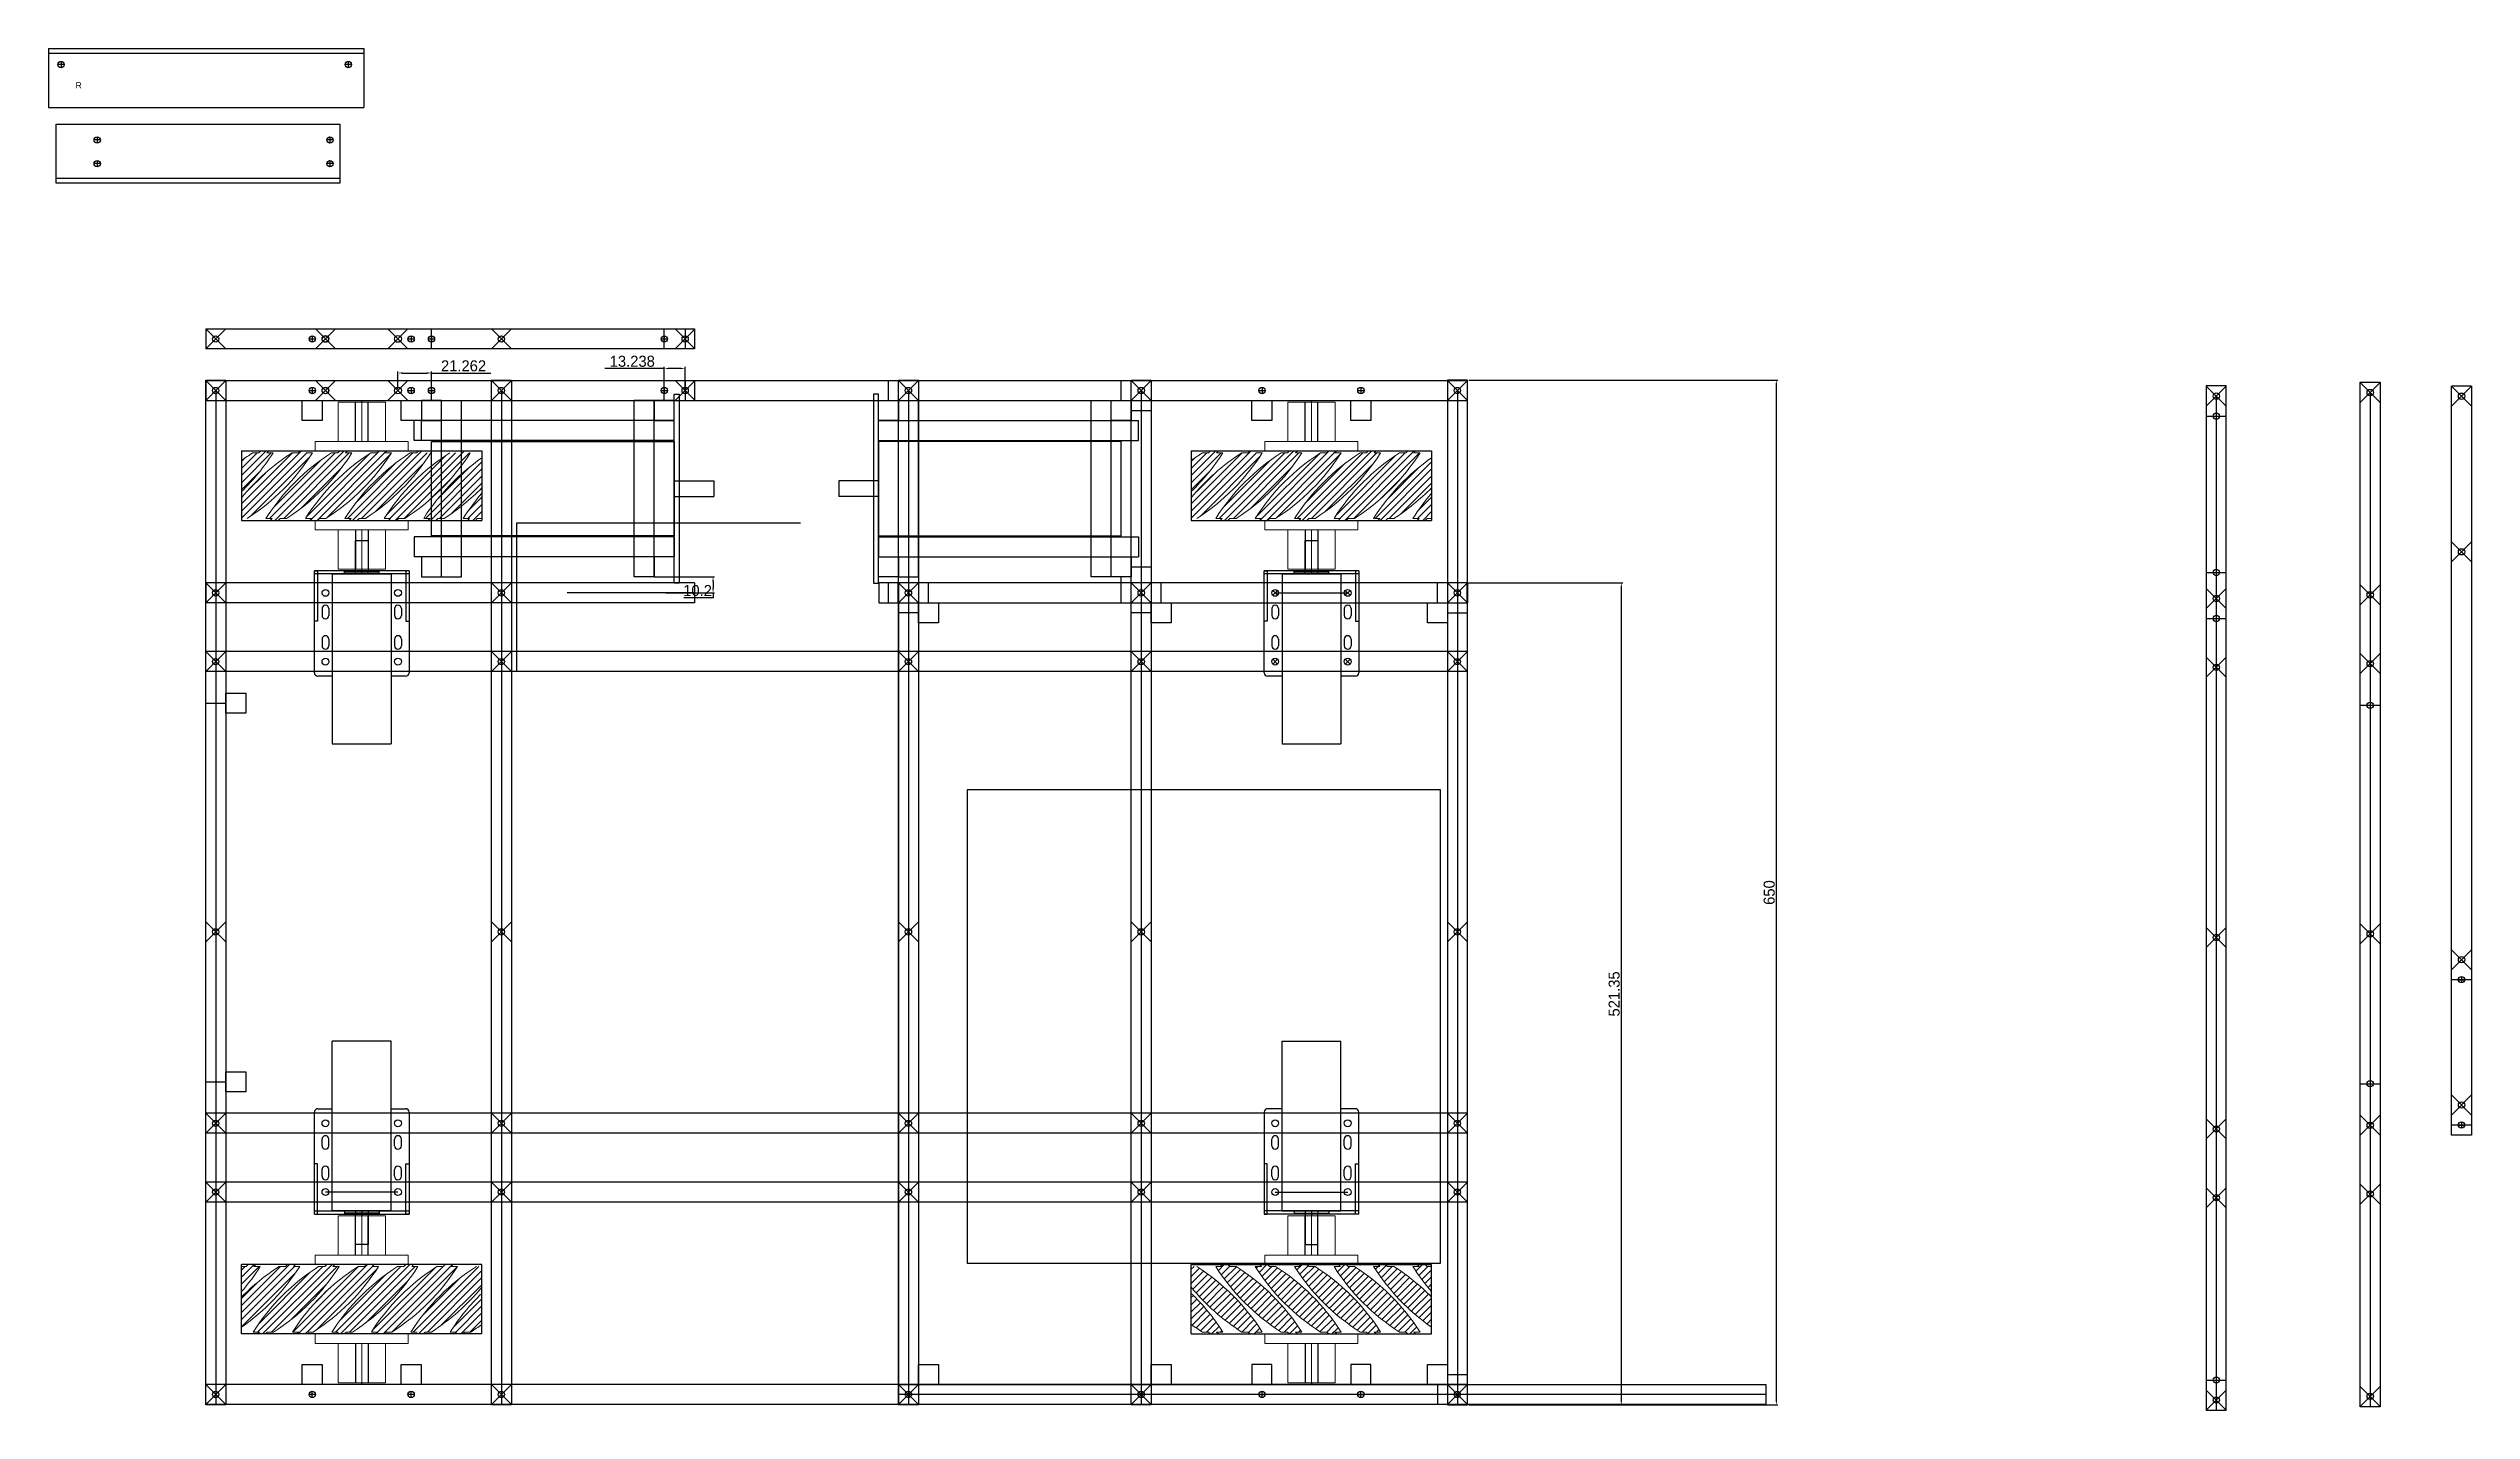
# Model space of a CAD drawing. Header units: millimetres. Extents: x -15418 to 43885, y -27590 to 23052.
# Drawn here: x 28393 to 29930, y -20759 to -19895 of the extents above; entities that cross this region are included whole.
import ezdxf

# ---------------------------------------------------------------- set-up
doc = ezdxf.new("R2010")
doc.units = ezdxf.units.MM
doc.header["$LTSCALE"] = 0.5
doc.layers.get('0').update_dxf_attribs({"lineweight": 5})
doc.layers.get('Defpoints').update_dxf_attribs({"color": 4})
for name, color, linetype in [('Layer1', 1, 'Continuous'), ('Layer2', 2, 'Continuous'), ('Layer3', 9, 'Continuous'), ('Layer4', 6, 'Continuous')]:
    doc.layers.add(name, color=color, linetype=linetype)
doc.layers.add('Layer5', color=51, linetype='Continuous', lineweight=5)
doc.dimstyles.new('ISO-25', dxfattribs={"dimtxt": 7, "dimasz": 3, "dimexe": 1, "dimexo": 1, "dimgap": 1, "dimtad": 1, "dimtoh": 1, "dimdec": 3, "dimdsep": 46, "dimtxsty": 'Standard', "dimcen": 2.5, "dimadec": 0, "dimazin": 0, "dimtfac": 1, "dimtdec": 3, "dimtmove": 0, "dimatfit": 3, "dimfxl": 1, "dimarcsym": 1})
pattern_1 = [(225, (54367.5947, -4340.5796), (2.24506403, -2.24506403), [])]
pattern_2 = [(225, (54969.7947, -4340.5796), (2.24506403, -2.24506403), [])]
pattern_3 = [(225, (54969.7947, -4264.693), (2.24506403, -2.24506403), [])]

msp = doc.modelspace()

# ---------------------------------------------------------------- texts
at = {"layer": 'Layer2', "transparency": 33554661, "insert": (28410.4447, -19916.4916), "char_height": 4, "attachment_point": 1}
msp.add_mtext_dynamic_manual_height_columns('R', width=18.330833, gutter_width=20, heights=[0], dxfattribs=at)

# ---------------------------------------------------------------- blocks, each defined once
blk = doc.blocks.new('*D391')
at = {"layer": 'Defpoints', "color": 0, "transparency": 16777216}
for p in [(29292.9, -20105.5), (29488.8, -20105.5), (29292.9, -20755.5)]:
    blk.add_point(p, dxfattribs=at)
at = {"layer": 'Layer2', "color": 0, "lineweight": -2, "transparency": 16777216}
for p, q in [((29293.9, -20105.5), (29489.8, -20105.5)), ((29488.8, -20752.5), (29488.8, -20108.5)), ((29293.9, -20755.5), (29489.8, -20755.5))]:
    blk.add_line(p, q, dxfattribs=at)
at = {"layer": 'Layer2', "color": 0, "transparency": 16777216}
for points in [[(29488.3, -20108.5), (29489.3, -20108.5), (29488.8, -20105.5)], [(29488.3, -20752.5), (29489.3, -20752.5), (29488.8, -20755.5)]]:
    blk.add_solid(points, dxfattribs=at)
at = {"layer": 'Layer2', "color": 0, "transparency": 16777216, "insert": (29484.3, -20430.5), "char_height": 7, "attachment_point": 5, "rotation": 90}
blk.add_mtext('650', dxfattribs=at)
blk = doc.blocks.new('*D392')
at = {"layer": 'Defpoints', "color": 0, "transparency": 16777216}
for p in [(29292.7, -20234.1), (29292.9, -20755.5), (29390.5, -20755.5)]:
    blk.add_point(p, dxfattribs=at)
at = {"layer": 'Layer2', "color": 0, "lineweight": -2, "transparency": 16777216}
for p, q in [((29293.7, -20234.1), (29391.5, -20234.1)), ((29390.5, -20237.1), (29390.5, -20752.5)), ((29293.9, -20755.5), (29391.5, -20755.5))]:
    blk.add_line(p, q, dxfattribs=at)
at = {"layer": 'Layer2', "color": 0, "transparency": 16777216}
for points in [[(29390, -20237.1), (29391, -20237.1), (29390.5, -20234.1)], [(29390, -20752.5), (29391, -20752.5), (29390.5, -20755.5)]]:
    blk.add_solid(points, dxfattribs=at)
at = {"layer": 'Layer2', "color": 0, "transparency": 16777216, "insert": (29386, -20494.8), "char_height": 7, "attachment_point": 5, "rotation": 90}
blk.add_mtext('521.35', dxfattribs=at)
blk = doc.blocks.new('*D393')
at = {"layer": 'Defpoints', "color": 0, "transparency": 16777216}
for p in [(28783.7, -20230.3), (28783.7, -20240.5), (28814.6, -20240.5)]:
    blk.add_point(p, dxfattribs=at)
at = {"layer": 'Layer2', "color": 0, "lineweight": -2, "transparency": 16777216}
for p, q in [((28784.7, -20230.3), (28815.6, -20230.3)), ((28814.6, -20233.3), (28814.6, -20237.5)), ((28784.7, -20240.5), (28815.6, -20240.5)), ((28814.6, -20243.5), (28796.1, -20243.5)), ((28814.6, -20240.5), (28814.6, -20243.5))]:
    blk.add_line(p, q, dxfattribs=at)
at = {"layer": 'Layer2', "color": 0, "transparency": 16777216}
for points in [[(28814.1, -20233.3), (28815.1, -20233.3), (28814.6, -20230.3)], [(28814.1, -20237.5), (28815.1, -20237.5), (28814.6, -20240.5)]]:
    blk.add_solid(points, dxfattribs=at)
at = {"layer": 'Layer2', "color": 0, "transparency": 16777216, "insert": (28804.8, -20239), "char_height": 7, "attachment_point": 5}
blk.add_mtext('10.2', dxfattribs=at)
blk = doc.blocks.new('*D394')
at = {"layer": 'Defpoints', "color": 0, "transparency": 16777216}
for p in [(28636.1, -20101), (28614.8, -20112.1), (28636.1, -20112.1)]:
    blk.add_point(p, dxfattribs=at)
at = {"layer": 'Layer2', "color": 0, "lineweight": -2, "transparency": 16777216}
for p, q in [((28614.8, -20111.1), (28614.8, -20100)), ((28617.8, -20101), (28633.1, -20101)), ((28636.1, -20111.1), (28636.1, -20100)), ((28636.1, -20101), (28673.8, -20101))]:
    blk.add_line(p, q, dxfattribs=at)
at = {"layer": 'Layer2', "color": 0, "transparency": 16777216}
for points in [[(28617.8, -20100.5), (28617.8, -20101.5), (28614.8, -20101)], [(28633.1, -20100.5), (28633.1, -20101.5), (28636.1, -20101)]]:
    blk.add_solid(points, dxfattribs=at)
at = {"layer": 'Layer2', "color": 0, "transparency": 16777216, "insert": (28656.4, -20096.5), "char_height": 7, "attachment_point": 5}
blk.add_mtext('21.262', dxfattribs=at)
blk = doc.blocks.new('*D395')
at = {"layer": 'Defpoints', "color": 0, "transparency": 16777216}
for p in [(28783.7, -20098.1), (28783.7, -20112.1), (28796.9, -20112.1)]:
    blk.add_point(p, dxfattribs=at)
at = {"layer": 'Layer2', "color": 0, "lineweight": -2, "transparency": 16777216}
for p, q in [((28783.7, -20098.1), (28746, -20098.1)), ((28783.7, -20111.1), (28783.7, -20097.1)), ((28793.9, -20098.1), (28786.7, -20098.1)), ((28796.9, -20111.1), (28796.9, -20097.1))]:
    blk.add_line(p, q, dxfattribs=at)
at = {"layer": 'Layer2', "color": 0, "transparency": 16777216}
for points in [[(28786.7, -20097.6), (28786.7, -20098.6), (28783.7, -20098.1)], [(28793.9, -20097.6), (28793.9, -20098.6), (28796.9, -20098.1)]]:
    blk.add_solid(points, dxfattribs=at)
at = {"layer": 'Layer2', "color": 0, "transparency": 16777216, "insert": (28763.4, -20093.6), "char_height": 7, "attachment_point": 5}
blk.add_mtext('13.238', dxfattribs=at)

# ---------------------------------------------------------------- dimensions: what is measured, and where the dimension line sits
at = {"layer": 'Layer2', "transparency": 33554661}
for base, p1, p2, picture, middle in [((28636.0935, -20101.0023), (28614.8312, -20112.1027), (28636.0935, -20112.1027), '*D394', (28656.4268, -20096.5023)), ((28783.6935, -20098.0807), (28796.9312, -20112.1027), (28783.6935, -20112.1027), '*D395', (28763.3602, -20093.5807))]:
    dim = msp.add_linear_dim(base=base, p1=p1, p2=p2, dimstyle='ISO-25', dxfattribs=at)
    dim.commit()
    dim.dimension.update_dxf_attribs({"geometry": picture, "text_midpoint": middle})
for base, p1, p2, picture, middle in [((29488.7606, -20105.4527), (29292.9312, -20755.4527), (29292.9312, -20105.4527), '*D391', (29484.2606, -20430.4527)), ((28814.5619, -20240.4527), (28783.6935, -20230.2527), (28783.6935, -20240.4527), '*D393', (28804.8119, -20238.9527)), ((29390.5211, -20755.4527), (29292.6873, -20234.1027), (29292.9312, -20755.4527), '*D392', (29386.0211, -20494.7777))]:
    dim = msp.add_linear_dim(base=base, p1=p1, p2=p2, angle=90, dimstyle='ISO-25', dxfattribs=at)
    dim.commit()
    dim.dimension.update_dxf_attribs({"geometry": picture, "text_midpoint": middle})

# ---------------------------------------------------------------- hatches: boundary and pattern name
at = {"layer": 'Layer5', "transparency": 33554661}
h = msp.add_hatch(dxfattribs=at)
h.set_pattern_fill('ANSI31', color=256, angle=180)
h.set_pattern_definition(pattern_1)
edge = h.paths.add_edge_path()
edge.add_line((28557.9019, -20150.4527), (28552.9019, -20150.4527))
edge.add_line((28552.9019, -20150.4527), (28551.6619, -20151.6927))
edge.add_line((28551.6619, -20151.6927), (28547.6619, -20151.6927))
edge.add_arc((28620.8733, -20266.4241), 136.1, 122.5424058, 140.6485407)
edge.add_line((28515.6312, -20180.1264), (28515.6312, -20193.2127))
edge.add_line((28515.6312, -20193.2127), (28519.1419, -20193.2127))
edge.add_arc((28445.6735, -20078.2242), 136.455, -57.4246642, -32.5753358)
edge.add_line((28560.6619, -20151.6927), (28556.6619, -20151.6927))
edge.add_line((28556.6619, -20151.6927), (28557.9019, -20150.4527))
edge = h.paths.add_edge_path()
edge.add_line((28532.9019, -20150.4527), (28527.9019, -20150.4527))
edge.add_line((28527.9019, -20150.4527), (28526.6619, -20151.6927))
edge.add_line((28526.6619, -20151.6927), (28522.6619, -20151.6927))
edge.add_arc((28595.8733, -20266.4241), 136.1, 122.5424058, 126.1273887)
edge.add_line((28515.6312, -20156.4951), (28515.6312, -20176.2191))
edge.add_arc((28420.6735, -20078.2242), 136.455, -45.9017964, -32.5753358)
edge.add_line((28535.6619, -20151.6927), (28531.6619, -20151.6927))
edge.add_line((28531.6619, -20151.6927), (28532.9019, -20150.4527))
h = msp.add_hatch(dxfattribs=at)
h.set_pattern_fill('ANSI31', color=256, angle=180)
h.set_pattern_definition(pattern_1)
h.paths.add_polyline_path([(28668.0312, -20177.2799, 0.036565829), (28656.1419, -20193.2127), (28660.1419, -20193.2127), (28658.9019, -20194.4527), (28663.9019, -20194.4527), (28665.1419, -20193.2127), (28668.0312, -20193.2127)], flags=17)
edge = h.paths.add_edge_path()
edge.add_line((28533.9019, -20194.4527), (28538.9019, -20194.4527))
edge.add_line((28538.9019, -20194.4527), (28540.1419, -20193.2127))
edge.add_line((28540.1419, -20193.2127), (28544.1419, -20193.2127))
edge.add_arc((28470.6735, -20078.2242), 136.455, -57.4246642, -32.5753358)
edge.add_line((28585.6619, -20151.6927), (28581.6619, -20151.6927))
edge.add_line((28581.6619, -20151.6927), (28582.9019, -20150.4527))
edge.add_line((28582.9019, -20150.4527), (28577.9019, -20150.4527))
edge.add_line((28577.9019, -20150.4527), (28576.6619, -20151.6927))
edge.add_line((28576.6619, -20151.6927), (28572.6619, -20151.6927))
edge.add_arc((28645.8733, -20266.4241), 136.1, 122.5424058, 147.4575942)
edge.add_line((28531.1419, -20193.2127), (28535.1419, -20193.2127))
edge.add_line((28535.1419, -20193.2127), (28533.9019, -20194.4527))
edge = h.paths.add_edge_path()
edge.add_line((28608.9019, -20194.4527), (28613.9019, -20194.4527))
edge.add_line((28613.9019, -20194.4527), (28615.1419, -20193.2127))
edge.add_line((28615.1419, -20193.2127), (28619.1419, -20193.2127))
edge.add_arc((28545.6735, -20078.2242), 136.455, -57.4246642, -32.5753358)
edge.add_line((28660.6619, -20151.6927), (28656.6619, -20151.6927))
edge.add_line((28656.6619, -20151.6927), (28657.9019, -20150.4527))
edge.add_line((28657.9019, -20150.4527), (28652.9019, -20150.4527))
edge.add_line((28652.9019, -20150.4527), (28651.6619, -20151.6927))
edge.add_line((28651.6619, -20151.6927), (28647.6619, -20151.6927))
edge.add_arc((28720.8733, -20266.4241), 136.1, 122.5424058, 147.4575942)
edge.add_line((28606.1419, -20193.2127), (28610.1419, -20193.2127))
edge.add_line((28610.1419, -20193.2127), (28608.9019, -20194.4527))
edge = h.paths.add_edge_path()
edge.add_line((28633.9019, -20194.4527), (28638.9019, -20194.4527))
edge.add_line((28638.9019, -20194.4527), (28640.1419, -20193.2127))
edge.add_line((28640.1419, -20193.2127), (28644.1419, -20193.2127))
edge.add_arc((28570.6735, -20078.2242), 136.455, -57.4246642, -44.481355)
edge.add_line((28668.0312, -20173.8351), (28668.0312, -20154.7827))
edge.add_arc((28745.8733, -20266.4241), 136.1, 124.8862079, 147.4575942)
edge.add_line((28631.1419, -20193.2127), (28635.1419, -20193.2127))
edge.add_line((28635.1419, -20193.2127), (28633.9019, -20194.4527))
h = msp.add_hatch(dxfattribs=at)
h.set_pattern_fill('ANSI31', color=256, angle=180)
h.set_pattern_definition(pattern_1)
edge = h.paths.add_edge_path()
edge.add_line((28558.9019, -20194.4527), (28563.9019, -20194.4527))
edge.add_line((28563.9019, -20194.4527), (28565.1419, -20193.2127))
edge.add_line((28565.1419, -20193.2127), (28569.1419, -20193.2127))
edge.add_arc((28495.6735, -20078.2242), 136.455, -57.4246642, -32.5753358)
edge.add_line((28610.6619, -20151.6927), (28606.6619, -20151.6927))
edge.add_line((28606.6619, -20151.6927), (28607.9019, -20150.4527))
edge.add_line((28607.9019, -20150.4527), (28602.9019, -20150.4527))
edge.add_line((28602.9019, -20150.4527), (28601.6619, -20151.6927))
edge.add_line((28601.6619, -20151.6927), (28597.6619, -20151.6927))
edge.add_arc((28670.8733, -20266.4241), 136.1, 122.5424058, 147.4575942)
edge.add_line((28556.1419, -20193.2127), (28560.1419, -20193.2127))
edge.add_line((28560.1419, -20193.2127), (28558.9019, -20194.4527))
edge = h.paths.add_edge_path()
edge.add_line((28583.9019, -20194.4527), (28588.9019, -20194.4527))
edge.add_line((28588.9019, -20194.4527), (28590.1419, -20193.2127))
edge.add_line((28590.1419, -20193.2127), (28594.1419, -20193.2127))
edge.add_arc((28520.6735, -20078.2242), 136.455, -57.4246642, -32.5753358)
edge.add_line((28635.6619, -20151.6927), (28631.6619, -20151.6927))
edge.add_line((28631.6619, -20151.6927), (28632.9019, -20150.4527))
edge.add_line((28632.9019, -20150.4527), (28627.9019, -20150.4527))
edge.add_line((28627.9019, -20150.4527), (28626.6619, -20151.6927))
edge.add_line((28626.6619, -20151.6927), (28622.6619, -20151.6927))
edge.add_arc((28695.8733, -20266.4241), 136.1, 122.5424058, 147.4575942)
edge.add_line((28581.1419, -20193.2127), (28585.1419, -20193.2127))
edge.add_line((28585.1419, -20193.2127), (28583.9019, -20194.4527))
h = msp.add_hatch(dxfattribs=at)
h.set_pattern_fill('ANSI31', color=256, angle=180)
h.set_pattern_definition(pattern_2)
edge = h.paths.add_edge_path()
edge.add_line((29160.1019, -20150.4527), (29155.1019, -20150.4527))
edge.add_line((29155.1019, -20150.4527), (29153.8619, -20151.6927))
edge.add_line((29153.8619, -20151.6927), (29149.8619, -20151.6927))
edge.add_arc((29223.0733, -20266.4241), 136.1, 122.5424058, 140.6485407)
edge.add_line((29117.8312, -20180.1264), (29117.8312, -20193.2127))
edge.add_line((29117.8312, -20193.2127), (29121.3419, -20193.2127))
edge.add_arc((29047.8735, -20078.2242), 136.455, -57.4246642, -32.5753358)
edge.add_line((29162.8619, -20151.6927), (29158.8619, -20151.6927))
edge.add_line((29158.8619, -20151.6927), (29160.1019, -20150.4527))
edge = h.paths.add_edge_path()
edge.add_line((29135.1019, -20150.4527), (29130.1019, -20150.4527))
edge.add_line((29130.1019, -20150.4527), (29128.8619, -20151.6927))
edge.add_line((29128.8619, -20151.6927), (29124.8619, -20151.6927))
edge.add_arc((29198.0733, -20266.4241), 136.1, 122.5424058, 126.1273887)
edge.add_line((29117.8312, -20156.4951), (29117.8312, -20176.2191))
edge.add_arc((29022.8735, -20078.2242), 136.455, -45.9017964, -32.5753358)
edge.add_line((29137.8619, -20151.6927), (29133.8619, -20151.6927))
edge.add_line((29133.8619, -20151.6927), (29135.1019, -20150.4527))
h = msp.add_hatch(dxfattribs=at)
h.set_pattern_fill('ANSI31', color=256, angle=180)
h.set_pattern_definition(pattern_2)
h.paths.add_polyline_path([(29270.2312, -20177.2799, 0.036565829), (29258.3419, -20193.2127), (29262.3419, -20193.2127), (29261.1019, -20194.4527), (29266.1019, -20194.4527), (29267.3419, -20193.2127), (29270.2312, -20193.2127)], flags=17)
edge = h.paths.add_edge_path()
edge.add_line((29136.1019, -20194.4527), (29141.1019, -20194.4527))
edge.add_line((29141.1019, -20194.4527), (29142.3419, -20193.2127))
edge.add_line((29142.3419, -20193.2127), (29146.3419, -20193.2127))
edge.add_arc((29072.8735, -20078.2242), 136.455, -57.4246642, -32.5753358)
edge.add_line((29187.8619, -20151.6927), (29183.8619, -20151.6927))
edge.add_line((29183.8619, -20151.6927), (29185.1019, -20150.4527))
edge.add_line((29185.1019, -20150.4527), (29180.1019, -20150.4527))
edge.add_line((29180.1019, -20150.4527), (29178.8619, -20151.6927))
edge.add_line((29178.8619, -20151.6927), (29174.8619, -20151.6927))
edge.add_arc((29248.0733, -20266.4241), 136.1, 122.5424058, 147.4575942)
edge.add_line((29133.3419, -20193.2127), (29137.3419, -20193.2127))
edge.add_line((29137.3419, -20193.2127), (29136.1019, -20194.4527))
edge = h.paths.add_edge_path()
edge.add_line((29211.1019, -20194.4527), (29216.1019, -20194.4527))
edge.add_line((29216.1019, -20194.4527), (29217.3419, -20193.2127))
edge.add_line((29217.3419, -20193.2127), (29221.3419, -20193.2127))
edge.add_arc((29147.8735, -20078.2242), 136.455, -57.4246642, -32.5753358)
edge.add_line((29262.8619, -20151.6927), (29258.8619, -20151.6927))
edge.add_line((29258.8619, -20151.6927), (29260.1019, -20150.4527))
edge.add_line((29260.1019, -20150.4527), (29255.1019, -20150.4527))
edge.add_line((29255.1019, -20150.4527), (29253.8619, -20151.6927))
edge.add_line((29253.8619, -20151.6927), (29249.8619, -20151.6927))
edge.add_arc((29323.0733, -20266.4241), 136.1, 122.5424058, 147.4575942)
edge.add_line((29208.3419, -20193.2127), (29212.3419, -20193.2127))
edge.add_line((29212.3419, -20193.2127), (29211.1019, -20194.4527))
edge = h.paths.add_edge_path()
edge.add_line((29236.1019, -20194.4527), (29241.1019, -20194.4527))
edge.add_line((29241.1019, -20194.4527), (29242.3419, -20193.2127))
edge.add_line((29242.3419, -20193.2127), (29246.3419, -20193.2127))
edge.add_arc((29172.8735, -20078.2242), 136.455, -57.4246642, -44.481355)
edge.add_line((29270.2312, -20173.8351), (29270.2312, -20154.7827))
edge.add_arc((29348.0733, -20266.4241), 136.1, 124.8862079, 147.4575942)
edge.add_line((29233.3419, -20193.2127), (29237.3419, -20193.2127))
edge.add_line((29237.3419, -20193.2127), (29236.1019, -20194.4527))
h = msp.add_hatch(dxfattribs=at)
h.set_pattern_fill('ANSI31', color=256, angle=180)
h.set_pattern_definition(pattern_2)
edge = h.paths.add_edge_path()
edge.add_line((29161.1019, -20194.4527), (29166.1019, -20194.4527))
edge.add_line((29166.1019, -20194.4527), (29167.3419, -20193.2127))
edge.add_line((29167.3419, -20193.2127), (29171.3419, -20193.2127))
edge.add_arc((29097.8735, -20078.2242), 136.455, -57.4246642, -32.5753358)
edge.add_line((29212.8619, -20151.6927), (29208.8619, -20151.6927))
edge.add_line((29208.8619, -20151.6927), (29210.1019, -20150.4527))
edge.add_line((29210.1019, -20150.4527), (29205.1019, -20150.4527))
edge.add_line((29205.1019, -20150.4527), (29203.8619, -20151.6927))
edge.add_line((29203.8619, -20151.6927), (29199.8619, -20151.6927))
edge.add_arc((29273.0733, -20266.4241), 136.1, 122.5424058, 147.4575942)
edge.add_line((29158.3419, -20193.2127), (29162.3419, -20193.2127))
edge.add_line((29162.3419, -20193.2127), (29161.1019, -20194.4527))
edge = h.paths.add_edge_path()
edge.add_line((29186.1019, -20194.4527), (29191.1019, -20194.4527))
edge.add_line((29191.1019, -20194.4527), (29192.3419, -20193.2127))
edge.add_line((29192.3419, -20193.2127), (29196.3419, -20193.2127))
edge.add_arc((29122.8735, -20078.2242), 136.455, -57.4246642, -32.5753358)
edge.add_line((29237.8619, -20151.6927), (29233.8619, -20151.6927))
edge.add_line((29233.8619, -20151.6927), (29235.1019, -20150.4527))
edge.add_line((29235.1019, -20150.4527), (29230.1019, -20150.4527))
edge.add_line((29230.1019, -20150.4527), (29228.8619, -20151.6927))
edge.add_line((29228.8619, -20151.6927), (29224.8619, -20151.6927))
edge.add_arc((29298.0733, -20266.4241), 136.1, 122.5424058, 147.4575942)
edge.add_line((29183.3419, -20193.2127), (29187.3419, -20193.2127))
edge.add_line((29187.3419, -20193.2127), (29186.1019, -20194.4527))
h = msp.add_hatch(dxfattribs=at)
h.set_pattern_fill('ANSI31', color=256, angle=180)
h.set_pattern_definition(pattern_3)
h.paths.add_polyline_path([(28515.6312, -20683.6255, 0.036565829), (28527.5204, -20667.6927), (28523.5204, -20667.6927), (28524.7604, -20666.4527), (28519.7604, -20666.4527), (28518.5204, -20667.6927), (28515.6312, -20667.6927)], flags=17)
edge = h.paths.add_edge_path()
edge.add_line((28649.7604, -20666.4527), (28644.7604, -20666.4527))
edge.add_line((28644.7604, -20666.4527), (28643.5204, -20667.6927))
edge.add_line((28643.5204, -20667.6927), (28639.5204, -20667.6927))
edge.add_arc((28712.9889, -20782.6812), 136.455, 122.5753358, 147.4246642)
edge.add_line((28598.0004, -20709.2127), (28602.0004, -20709.2127))
edge.add_line((28602.0004, -20709.2127), (28600.7604, -20710.4527))
edge.add_line((28600.7604, -20710.4527), (28605.7604, -20710.4527))
edge.add_line((28605.7604, -20710.4527), (28607.0004, -20709.2127))
edge.add_line((28607.0004, -20709.2127), (28611.0004, -20709.2127))
edge.add_arc((28537.789, -20594.4813), 136.1, 302.5424058, 327.4575942)
edge.add_line((28652.5204, -20667.6927), (28648.5204, -20667.6927))
edge.add_line((28648.5204, -20667.6927), (28649.7604, -20666.4527))
edge = h.paths.add_edge_path()
edge.add_line((28574.7604, -20666.4527), (28569.7604, -20666.4527))
edge.add_line((28569.7604, -20666.4527), (28568.5204, -20667.6927))
edge.add_line((28568.5204, -20667.6927), (28564.5204, -20667.6927))
edge.add_arc((28637.9889, -20782.6812), 136.455, 122.5753358, 147.4246642)
edge.add_line((28523.0004, -20709.2127), (28527.0004, -20709.2127))
edge.add_line((28527.0004, -20709.2127), (28525.7604, -20710.4527))
edge.add_line((28525.7604, -20710.4527), (28530.7604, -20710.4527))
edge.add_line((28530.7604, -20710.4527), (28532.0004, -20709.2127))
edge.add_line((28532.0004, -20709.2127), (28536.0004, -20709.2127))
edge.add_arc((28462.789, -20594.4813), 136.1, 302.5424058, 327.4575942)
edge.add_line((28577.5204, -20667.6927), (28573.5204, -20667.6927))
edge.add_line((28573.5204, -20667.6927), (28574.7604, -20666.4527))
edge = h.paths.add_edge_path()
edge.add_line((28549.7604, -20666.4527), (28544.7604, -20666.4527))
edge.add_line((28544.7604, -20666.4527), (28543.5204, -20667.6927))
edge.add_line((28543.5204, -20667.6927), (28539.5204, -20667.6927))
edge.add_arc((28612.9889, -20782.6812), 136.455, 122.5753358, 135.518645)
edge.add_line((28515.6312, -20687.0703), (28515.6312, -20706.1227))
edge.add_arc((28437.789, -20594.4813), 136.1, 304.8862079, 327.4575942)
edge.add_line((28552.5204, -20667.6927), (28548.5204, -20667.6927))
edge.add_line((28548.5204, -20667.6927), (28549.7604, -20666.4527))
h = msp.add_hatch(dxfattribs=at)
h.set_pattern_fill('ANSI31', color=256, angle=180)
h.set_pattern_definition(pattern_3)
edge = h.paths.add_edge_path()
edge.add_line((28624.7604, -20666.4527), (28619.7604, -20666.4527))
edge.add_line((28619.7604, -20666.4527), (28618.5204, -20667.6927))
edge.add_line((28618.5204, -20667.6927), (28614.5204, -20667.6927))
edge.add_arc((28687.9889, -20782.6812), 136.455, 122.5753358, 147.4246642)
edge.add_line((28573.0004, -20709.2127), (28577.0004, -20709.2127))
edge.add_line((28577.0004, -20709.2127), (28575.7604, -20710.4527))
edge.add_line((28575.7604, -20710.4527), (28580.7604, -20710.4527))
edge.add_line((28580.7604, -20710.4527), (28582.0004, -20709.2127))
edge.add_line((28582.0004, -20709.2127), (28586.0004, -20709.2127))
edge.add_arc((28512.789, -20594.4813), 136.1, 302.5424058, 327.4575942)
edge.add_line((28627.5204, -20667.6927), (28623.5204, -20667.6927))
edge.add_line((28623.5204, -20667.6927), (28624.7604, -20666.4527))
edge = h.paths.add_edge_path()
edge.add_line((28599.7604, -20666.4527), (28594.7604, -20666.4527))
edge.add_line((28594.7604, -20666.4527), (28593.5204, -20667.6927))
edge.add_line((28593.5204, -20667.6927), (28589.5204, -20667.6927))
edge.add_arc((28662.9889, -20782.6812), 136.455, 122.5753358, 147.4246642)
edge.add_line((28548.0004, -20709.2127), (28552.0004, -20709.2127))
edge.add_line((28552.0004, -20709.2127), (28550.7604, -20710.4527))
edge.add_line((28550.7604, -20710.4527), (28555.7604, -20710.4527))
edge.add_line((28555.7604, -20710.4527), (28557.0004, -20709.2127))
edge.add_line((28557.0004, -20709.2127), (28561.0004, -20709.2127))
edge.add_arc((28487.789, -20594.4813), 136.1, 302.5424058, 327.4575942)
edge.add_line((28602.5204, -20667.6927), (28598.5204, -20667.6927))
edge.add_line((28598.5204, -20667.6927), (28599.7604, -20666.4527))
h = msp.add_hatch(dxfattribs=at)
h.set_pattern_fill('ANSI31', color=256, angle=180)
h.set_pattern_definition(pattern_3)
edge = h.paths.add_edge_path()
edge.add_line((28625.7604, -20710.4527), (28630.7604, -20710.4527))
edge.add_line((28630.7604, -20710.4527), (28632.0004, -20709.2127))
edge.add_line((28632.0004, -20709.2127), (28636.0004, -20709.2127))
edge.add_arc((28562.789, -20594.4813), 136.1, 302.5424058, 320.6485407)
edge.add_line((28668.0312, -20680.779), (28668.0312, -20667.6927))
edge.add_line((28668.0312, -20667.6927), (28664.5204, -20667.6927))
edge.add_arc((28737.9889, -20782.6812), 136.455, 122.5753358, 147.4246642)
edge.add_line((28623.0004, -20709.2127), (28627.0004, -20709.2127))
edge.add_line((28627.0004, -20709.2127), (28625.7604, -20710.4527))
edge = h.paths.add_edge_path()
edge.add_line((28650.7604, -20710.4527), (28655.7604, -20710.4527))
edge.add_line((28655.7604, -20710.4527), (28657.0004, -20709.2127))
edge.add_line((28657.0004, -20709.2127), (28661.0004, -20709.2127))
edge.add_arc((28587.789, -20594.4813), 136.1, 302.5424058, 306.1273887)
edge.add_line((28668.0312, -20704.4104), (28668.0312, -20684.6863))
edge.add_arc((28762.9889, -20782.6812), 136.455, 134.0982036, 147.4246642)
edge.add_line((28648.0004, -20709.2127), (28652.0004, -20709.2127))
edge.add_line((28652.0004, -20709.2127), (28650.7604, -20710.4527))
h = msp.add_hatch(dxfattribs=at)
h.set_pattern_fill('ANSI31', color=256, angle=180)
h.set_pattern_definition(pattern_3)
edge = h.paths.add_edge_path()
edge.add_line((29160.1019, -20710.4527), (29155.1019, -20710.4527))
edge.add_line((29155.1019, -20710.4527), (29153.8619, -20709.2127))
edge.add_line((29153.8619, -20709.2127), (29149.8619, -20709.2127))
edge.add_arc((29223.0733, -20594.4813), 136.1, 219.3514593, 237.4575942, ccw=False)
edge.add_line((29117.8312, -20680.779), (29117.8312, -20667.6927))
edge.add_line((29117.8312, -20667.6927), (29121.3419, -20667.6927))
edge.add_arc((29047.8735, -20782.6812), 136.455, 392.5753358, 417.4246642, ccw=False)
edge.add_line((29162.8619, -20709.2127), (29158.8619, -20709.2127))
edge.add_line((29158.8619, -20709.2127), (29160.1019, -20710.4527))
edge = h.paths.add_edge_path()
edge.add_line((29135.1019, -20710.4527), (29130.1019, -20710.4527))
edge.add_line((29130.1019, -20710.4527), (29128.8619, -20709.2127))
edge.add_line((29128.8619, -20709.2127), (29124.8619, -20709.2127))
edge.add_arc((29198.0733, -20594.4813), 136.1, 233.8726113, 237.4575942, ccw=False)
edge.add_line((29117.8312, -20704.4104), (29117.8312, -20684.6863))
edge.add_arc((29022.8735, -20782.6812), 136.455, 392.5753358, 405.9017964, ccw=False)
edge.add_line((29137.8619, -20709.2127), (29133.8619, -20709.2127))
edge.add_line((29133.8619, -20709.2127), (29135.1019, -20710.4527))
h = msp.add_hatch(dxfattribs=at)
h.set_pattern_fill('ANSI31', color=256, angle=180)
h.set_pattern_definition(pattern_3)
h.paths.add_polyline_path([(29270.2312, -20683.6255, -0.036565829), (29258.3419, -20667.6927), (29262.3419, -20667.6927), (29261.1019, -20666.4527), (29266.1019, -20666.4527), (29267.3419, -20667.6927), (29270.2312, -20667.6927)], flags=17)
edge = h.paths.add_edge_path()
edge.add_line((29136.1019, -20666.4527), (29141.1019, -20666.4527))
edge.add_line((29141.1019, -20666.4527), (29142.3419, -20667.6927))
edge.add_line((29142.3419, -20667.6927), (29146.3419, -20667.6927))
edge.add_arc((29072.8735, -20782.6812), 136.455, 392.5753358, 417.4246642, ccw=False)
edge.add_line((29187.8619, -20709.2127), (29183.8619, -20709.2127))
edge.add_line((29183.8619, -20709.2127), (29185.1019, -20710.4527))
edge.add_line((29185.1019, -20710.4527), (29180.1019, -20710.4527))
edge.add_line((29180.1019, -20710.4527), (29178.8619, -20709.2127))
edge.add_line((29178.8619, -20709.2127), (29174.8619, -20709.2127))
edge.add_arc((29248.0733, -20594.4813), 136.1, 212.5424058, 237.4575942, ccw=False)
edge.add_line((29133.3419, -20667.6927), (29137.3419, -20667.6927))
edge.add_line((29137.3419, -20667.6927), (29136.1019, -20666.4527))
edge = h.paths.add_edge_path()
edge.add_line((29211.1019, -20666.4527), (29216.1019, -20666.4527))
edge.add_line((29216.1019, -20666.4527), (29217.3419, -20667.6927))
edge.add_line((29217.3419, -20667.6927), (29221.3419, -20667.6927))
edge.add_arc((29147.8735, -20782.6812), 136.455, 392.5753358, 417.4246642, ccw=False)
edge.add_line((29262.8619, -20709.2127), (29258.8619, -20709.2127))
edge.add_line((29258.8619, -20709.2127), (29260.1019, -20710.4527))
edge.add_line((29260.1019, -20710.4527), (29255.1019, -20710.4527))
edge.add_line((29255.1019, -20710.4527), (29253.8619, -20709.2127))
edge.add_line((29253.8619, -20709.2127), (29249.8619, -20709.2127))
edge.add_arc((29323.0733, -20594.4813), 136.1, 212.5424058, 237.4575942, ccw=False)
edge.add_line((29208.3419, -20667.6927), (29212.3419, -20667.6927))
edge.add_line((29212.3419, -20667.6927), (29211.1019, -20666.4527))
edge = h.paths.add_edge_path()
edge.add_line((29236.1019, -20666.4527), (29241.1019, -20666.4527))
edge.add_line((29241.1019, -20666.4527), (29242.3419, -20667.6927))
edge.add_line((29242.3419, -20667.6927), (29246.3419, -20667.6927))
edge.add_arc((29172.8735, -20782.6812), 136.455, 404.481355, 417.4246642, ccw=False)
edge.add_line((29270.2312, -20687.0703), (29270.2312, -20706.1227))
edge.add_arc((29348.0733, -20594.4813), 136.1, 212.5424058, 235.1137921, ccw=False)
edge.add_line((29233.3419, -20667.6927), (29237.3419, -20667.6927))
edge.add_line((29237.3419, -20667.6927), (29236.1019, -20666.4527))
h = msp.add_hatch(dxfattribs=at)
h.set_pattern_fill('ANSI31', color=256, angle=180)
h.set_pattern_definition(pattern_3)
edge = h.paths.add_edge_path()
edge.add_line((29161.1019, -20666.4527), (29166.1019, -20666.4527))
edge.add_line((29166.1019, -20666.4527), (29167.3419, -20667.6927))
edge.add_line((29167.3419, -20667.6927), (29171.3419, -20667.6927))
edge.add_arc((29097.8735, -20782.6812), 136.455, 392.5753358, 417.4246642, ccw=False)
edge.add_line((29212.8619, -20709.2127), (29208.8619, -20709.2127))
edge.add_line((29208.8619, -20709.2127), (29210.1019, -20710.4527))
edge.add_line((29210.1019, -20710.4527), (29205.1019, -20710.4527))
edge.add_line((29205.1019, -20710.4527), (29203.8619, -20709.2127))
edge.add_line((29203.8619, -20709.2127), (29199.8619, -20709.2127))
edge.add_arc((29273.0733, -20594.4813), 136.1, 212.5424058, 237.4575942, ccw=False)
edge.add_line((29158.3419, -20667.6927), (29162.3419, -20667.6927))
edge.add_line((29162.3419, -20667.6927), (29161.1019, -20666.4527))
edge = h.paths.add_edge_path()
edge.add_line((29186.1019, -20666.4527), (29191.1019, -20666.4527))
edge.add_line((29191.1019, -20666.4527), (29192.3419, -20667.6927))
edge.add_line((29192.3419, -20667.6927), (29196.3419, -20667.6927))
edge.add_arc((29122.8735, -20782.6812), 136.455, 392.5753358, 417.4246642, ccw=False)
edge.add_line((29237.8619, -20709.2127), (29233.8619, -20709.2127))
edge.add_line((29233.8619, -20709.2127), (29235.1019, -20710.4527))
edge.add_line((29235.1019, -20710.4527), (29230.1019, -20710.4527))
edge.add_line((29230.1019, -20710.4527), (29228.8619, -20709.2127))
edge.add_line((29228.8619, -20709.2127), (29224.8619, -20709.2127))
edge.add_arc((29298.0733, -20594.4813), 136.1, 212.5424058, 237.4575942, ccw=False)
edge.add_line((29183.3419, -20667.6927), (29187.3419, -20667.6927))
edge.add_line((29187.3419, -20667.6927), (29186.1019, -20666.4527))

# ---------------------------------------------------------------- linework, layer by layer
at = {"transparency": 33554661}
for p, q in [((28576.8312, -20119.4527), (28606.8312, -20119.4527)), ((28576.8312, -20144.4527), (28576.8312, -20119.4527)), ((28591.8312, -20144.4527), (28591.8312, -20119.4527)), ((28606.8312, -20144.4527), (28606.8312, -20119.4527)), ((29179.0312, -20119.4527), (29209.0312, -20119.4527)), ((29179.0312, -20144.4527), (29179.0312, -20119.4527)), ((29194.0312, -20144.4527), (29194.0312, -20119.4527)), ((29209.0312, -20144.4527), (29209.0312, -20119.4527)), ((28562.3312, -20150.4527), (28562.3312, -20144.4527)), ((28562.3312, -20144.4527), (28621.3312, -20144.4527)), ((28621.3312, -20150.4527), (28562.3312, -20150.4527)), ((28621.3312, -20144.4527), (28621.3312, -20150.4527)), ((29164.5312, -20150.4527), (29164.5312, -20144.4527)), ((29164.5312, -20144.4527), (29223.5312, -20144.4527)), ((29223.5312, -20150.4527), (29164.5312, -20150.4527)), ((29223.5312, -20144.4527), (29223.5312, -20150.4527)), ((28562.3312, -20194.4527), (28621.3312, -20194.4527)), ((28562.3312, -20200.4527), (28562.3312, -20194.4527)), ((28621.3312, -20200.4527), (28562.3312, -20200.4527)), ((28576.8312, -20200.4527), (28576.8312, -20225.4527)), ((28591.8312, -20200.4527), (28591.8312, -20225.4527)), ((28606.8312, -20200.4527), (28606.8312, -20225.4527)), ((28621.3312, -20194.4527), (28621.3312, -20200.4527)), ((29164.5312, -20194.4527), (29223.5312, -20194.4527)), ((29164.5312, -20200.4527), (29164.5312, -20194.4527)), ((29223.5312, -20200.4527), (29164.5312, -20200.4527)), ((29179.0312, -20200.4527), (29179.0312, -20225.4527)), ((29194.0312, -20200.4527), (29194.0312, -20225.4527)), ((29209.0312, -20200.4527), (29209.0312, -20225.4527)), ((29223.5312, -20194.4527), (29223.5312, -20200.4527)), ((28606.8312, -20225.4527), (28576.8312, -20225.4527)), ((29209.0312, -20225.4527), (29179.0312, -20225.4527)), ((28576.8312, -20635.4527), (28606.8312, -20635.4527)), ((28576.8312, -20660.4527), (28576.8312, -20635.4527)), ((28591.8312, -20660.4527), (28591.8312, -20635.4527)), ((28606.8312, -20660.4527), (28606.8312, -20635.4527)), ((29209.0312, -20635.4527), (29179.0312, -20635.4527)), ((29179.0312, -20660.4527), (29179.0312, -20635.4527)), ((29194.0312, -20660.4527), (29194.0312, -20635.4527)), ((29209.0312, -20660.4527), (29209.0312, -20635.4527)), ((28562.3312, -20666.4527), (28562.3312, -20660.4527)), ((28562.3312, -20660.4527), (28621.3312, -20660.4527)), ((28621.3312, -20660.4527), (28621.3312, -20666.4527)), ((29223.5312, -20660.4527), (29164.5312, -20660.4527)), ((29164.5312, -20660.4527), (29164.5312, -20666.4527)), ((29223.5312, -20666.4527), (29223.5312, -20660.4527)), ((28621.3312, -20666.4527), (28562.3312, -20666.4527)), ((29164.5312, -20666.4527), (29223.5312, -20666.4527)), ((28562.3312, -20710.4527), (28621.3312, -20710.4527)), ((28562.3312, -20716.4527), (28562.3312, -20710.4527)), ((28621.3312, -20716.4527), (28562.3312, -20716.4527)), ((28576.8312, -20716.4527), (28576.8312, -20741.4527)), ((28591.8312, -20716.4527), (28591.8312, -20741.4527)), ((28606.8312, -20716.4527), (28606.8312, -20741.4527)), ((28621.3312, -20710.4527), (28621.3312, -20716.4527)), ((29223.5312, -20710.4527), (29164.5312, -20710.4527)), ((29164.5312, -20710.4527), (29164.5312, -20716.4527)), ((29164.5312, -20716.4527), (29223.5312, -20716.4527)), ((29179.0312, -20716.4527), (29179.0312, -20741.4527)), ((29194.0312, -20716.4527), (29194.0312, -20741.4527)), ((29209.0312, -20716.4527), (29209.0312, -20741.4527)), ((29223.5312, -20716.4527), (29223.5312, -20710.4527)), ((28606.8312, -20741.4527), (28576.8312, -20741.4527)), ((29179.0312, -20741.4527), (29209.0312, -20741.4527))]:
    msp.add_line(p, q, dxfattribs=at)
at = {"layer": 'Defpoints', "transparency": 33554661}
for p, q in [((28561.8312, -20291.1627), (28561.8312, -20226.4527)), ((28621.8312, -20226.4527), (28561.8312, -20226.4527)), ((28561.8312, -20226.4527), (28563.8312, -20226.4527)), ((28621.8312, -20228.4527), (28561.8312, -20228.4527)), ((28563.8312, -20226.4527), (28563.8312, -20258.4527)), ((28580.8312, -20228.4527), (28580.8312, -20226.4527)), ((28602.8312, -20228.4527), (28602.8312, -20226.4527)), ((28621.8312, -20226.4527), (28619.8312, -20226.4527)), ((28619.8312, -20226.4527), (28619.8312, -20258.4527)), ((28621.8312, -20226.4527), (28621.8312, -20291.1627)), ((29164.0312, -20291.1627), (29164.0312, -20226.4527)), ((29224.0312, -20226.4527), (29164.0312, -20226.4527)), ((29164.0312, -20226.4527), (29166.0312, -20226.4527)), ((29224.0312, -20228.4527), (29164.0312, -20228.4527)), ((29166.0312, -20226.4527), (29166.0312, -20258.4527)), ((29183.0312, -20228.4527), (29183.0312, -20226.4527)), ((29205.0312, -20228.4527), (29205.0312, -20226.4527)), ((29224.0312, -20226.4527), (29222.0312, -20226.4527)), ((29222.0312, -20226.4527), (29222.0312, -20258.4527)), ((29224.0312, -20226.4527), (29224.0312, -20291.1627)), ((28563.8312, -20258.4527), (28561.8312, -20258.4527)), ((28566.6812, -20250.4527), (28566.6812, -20254.7527)), ((28570.9812, -20250.4527), (28570.9812, -20254.7527)), ((28612.6812, -20250.4527), (28612.6812, -20254.7527)), ((28616.9812, -20250.4527), (28616.9812, -20254.7527)), ((28619.8312, -20258.4527), (28621.8312, -20258.4527)), ((29166.0312, -20258.4527), (29164.0312, -20258.4527)), ((29168.8812, -20250.4527), (29168.8812, -20254.7527)), ((29173.1812, -20250.4527), (29173.1812, -20254.7527)), ((29214.8812, -20250.4527), (29214.8812, -20254.7527)), ((29219.1812, -20250.4527), (29219.1812, -20254.7527)), ((29222.0312, -20258.4527), (29224.0312, -20258.4527)), ((28566.6812, -20269.7527), (28566.6812, -20274.0527)), ((28570.9812, -20269.7527), (28570.9812, -20274.0527)), ((28612.6812, -20269.7527), (28612.6812, -20274.0527)), ((28616.9812, -20269.7527), (28616.9812, -20274.0527)), ((29168.8812, -20269.7527), (29168.8812, -20274.0527)), ((29173.1812, -20269.7527), (29173.1812, -20274.0527)), ((29214.8812, -20269.7527), (29214.8812, -20274.0527)), ((29219.1812, -20269.7527), (29219.1812, -20274.0527)), ((28573.1812, -20293.3127), (28563.9812, -20293.3127)), ((28619.6812, -20293.3127), (28610.4812, -20293.3127)), ((29175.3812, -20293.3127), (29166.1812, -20293.3127)), ((29221.8812, -20293.3127), (29212.6812, -20293.3127)), ((28561.8312, -20634.4527), (28561.8312, -20569.7427)), ((28563.9812, -20567.5927), (28573.1812, -20567.5927)), ((28610.4812, -20567.5927), (28619.6812, -20567.5927)), ((28621.8312, -20569.7427), (28621.8312, -20634.4527)), ((29164.0312, -20569.7427), (29164.0312, -20634.4527)), ((29175.3812, -20567.5927), (29166.1812, -20567.5927)), ((29221.8812, -20567.5927), (29212.6812, -20567.5927)), ((29224.0312, -20634.4527), (29224.0312, -20569.7427)), ((28566.6812, -20591.1527), (28566.6812, -20586.8527)), ((28570.9812, -20591.1527), (28570.9812, -20586.8527)), ((28612.6812, -20591.1527), (28612.6812, -20586.8527)), ((28616.9812, -20591.1527), (28616.9812, -20586.8527)), ((29168.8812, -20591.1527), (29168.8812, -20586.8527)), ((29173.1812, -20591.1527), (29173.1812, -20586.8527)), ((29214.8812, -20591.1527), (29214.8812, -20586.8527)), ((29219.1812, -20591.1527), (29219.1812, -20586.8527)), ((28563.8312, -20602.4527), (28561.8312, -20602.4527)), ((28563.8312, -20634.4527), (28563.8312, -20602.4527)), ((28619.8312, -20634.4527), (28619.8312, -20602.4527)), ((28619.8312, -20602.4527), (28621.8312, -20602.4527)), ((29166.0312, -20602.4527), (29164.0312, -20602.4527)), ((29166.0312, -20634.4527), (29166.0312, -20602.4527)), ((29222.0312, -20634.4527), (29222.0312, -20602.4527)), ((29222.0312, -20602.4527), (29224.0312, -20602.4527)), ((28566.6812, -20610.4527), (28566.6812, -20606.1527)), ((28570.9812, -20610.4527), (28570.9812, -20606.1527)), ((28612.6812, -20610.4527), (28612.6812, -20606.1527)), ((28616.9812, -20610.4527), (28616.9812, -20606.1527)), ((29168.8812, -20610.4527), (29168.8812, -20606.1527)), ((29173.1812, -20610.4527), (29173.1812, -20606.1527)), ((29214.8812, -20610.4527), (29214.8812, -20606.1527)), ((29219.1812, -20610.4527), (29219.1812, -20606.1527)), ((28561.8312, -20632.4527), (28621.8312, -20632.4527)), ((28580.8312, -20632.4527), (28580.8312, -20634.4527)), ((28602.8312, -20632.4527), (28602.8312, -20634.4527)), ((29224.0312, -20632.4527), (29164.0312, -20632.4527)), ((29183.0312, -20632.4527), (29183.0312, -20634.4527)), ((29205.0312, -20632.4527), (29205.0312, -20634.4527)), ((28561.8312, -20634.4527), (28621.8312, -20634.4527)), ((28561.8312, -20634.4527), (28563.8312, -20634.4527)), ((28621.8312, -20634.4527), (28619.8312, -20634.4527)), ((29224.0312, -20634.4527), (29164.0312, -20634.4527)), ((29164.0312, -20634.4527), (29166.0312, -20634.4527)), ((29224.0312, -20634.4527), (29222.0312, -20634.4527))]:
    msp.add_line(p, q, dxfattribs=at)
for centre in [(28568.8312, -20079.3874), (28614.8312, -20079.3874), (28568.8312, -20112.1027), (28614.8312, -20112.1027), (28568.8312, -20240.4527), (28568.8312, -20240.4527), (28614.8312, -20240.4527), (28614.8312, -20240.4527), (29171.0312, -20240.4527), (29171.0312, -20240.4527), (29217.0312, -20240.4527), (29217.0312, -20240.4527), (28568.8312, -20284.0527), (28568.8312, -20284.0527), (28614.8312, -20284.0527), (28614.8312, -20284.0527), (29171.0312, -20284.0527), (29171.0312, -20284.0527), (29217.0312, -20284.0527), (29217.0312, -20284.0527), (28568.8312, -20576.8527), (28568.8312, -20576.8527), (28614.8312, -20576.8527), (28614.8312, -20576.8527), (29171.0312, -20576.8527), (29171.0312, -20576.8527), (29217.0312, -20576.8527), (29217.0312, -20576.8527), (28568.8312, -20620.4527), (28568.8312, -20620.4527), (28614.8312, -20620.4527), (28614.8312, -20620.4527), (29171.0312, -20620.4527), (29171.0312, -20620.4527), (29217.0312, -20620.4527), (29217.0312, -20620.4527)]:
    msp.add_circle(centre, 2.15, dxfattribs=at)
for centre, start, end in [((28568.8312, -20250.4527), 0, 180), ((28614.8312, -20250.4527), 0, 180), ((29171.0312, -20250.4527), 0, 180), ((29217.0312, -20250.4527), 0, 180), ((28568.8312, -20254.7527), 180, 0), ((28614.8312, -20254.7527), 180, 0), ((29171.0312, -20254.7527), 180, 0), ((29217.0312, -20254.7527), 180, 0), ((28568.8312, -20269.7527), 0, 180), ((28568.8312, -20274.0527), 180, 0), ((28614.8312, -20269.7527), 0, 180), ((28614.8312, -20274.0527), 180, 0), ((29171.0312, -20269.7527), 0, 180), ((29171.0312, -20274.0527), 180, 0), ((29217.0312, -20269.7527), 0, 180), ((29217.0312, -20274.0527), 180, 0), ((28563.9812, -20291.1627), 180, 270), ((28619.6812, -20291.1627), 270, 0), ((29166.1812, -20291.1627), 180, 270), ((29221.8812, -20291.1627), 270, 0), ((28563.9812, -20569.7427), 90, 180), ((28619.6812, -20569.7427), 0, 90), ((29166.1812, -20569.7427), 90, 180), ((29221.8812, -20569.7427), 0, 90), ((28568.8312, -20586.8527), 0, 180), ((28614.8312, -20586.8527), 0, 180), ((29171.0312, -20586.8527), 0, 180), ((29217.0312, -20586.8527), 0, 180), ((28568.8312, -20591.1527), 180, 0), ((28614.8312, -20591.1527), 180, 0), ((29171.0312, -20591.1527), 180, 0), ((29217.0312, -20591.1527), 180, 0), ((28568.8312, -20606.1527), 0, 180), ((28568.8312, -20610.4527), 180, 0), ((28614.8312, -20606.1527), 0, 180), ((28614.8312, -20610.4527), 180, 0), ((29171.0312, -20606.1527), 0, 180), ((29171.0312, -20610.4527), 180, 0), ((29217.0312, -20606.1527), 0, 180), ((29217.0312, -20610.4527), 180, 0)]:
    msp.add_arc(centre, 2.15, start, end, dxfattribs=at)
at = {"layer": 'Layer1', "transparency": 33554661}
for p, q in [((28426.1259, -19953.1739), (28422.1259, -19953.1739)), ((28424.1259, -19951.1739), (28424.1259, -19955.1739)), ((28573.7259, -19953.1739), (28569.7259, -19953.1739)), ((28571.7259, -19951.1739), (28571.7259, -19955.1739)), ((28426.1259, -19968.1739), (28422.1259, -19968.1739)), ((28424.1259, -19966.1739), (28424.1259, -19970.1739)), ((28573.7259, -19968.1739), (28569.7259, -19968.1739)), ((28571.7259, -19966.1739), (28571.7259, -19970.1739)), ((28629.7435, -20118.4527), (28629.7435, -20131.1527)), ((28642.4435, -20118.4527), (28629.7435, -20118.4527)), ((28642.4435, -20131.1527), (28642.4435, -20118.4527)), ((28777.3435, -20118.4527), (28777.3435, -20131.1527)), ((28790.0435, -20118.4527), (28777.3435, -20118.4527)), ((28790.0435, -20114.3527), (28793.0435, -20114.3527)), ((28790.0435, -20234.3527), (28790.0435, -20114.3527)), ((28790.0435, -20131.1527), (28790.0435, -20118.4527)), ((28793.0435, -20114.3527), (28793.0435, -20234.3527)), ((28919.4435, -20114.3527), (28916.4435, -20114.3527)), ((28916.4435, -20114.3527), (28916.4435, -20234.3527)), ((28919.4435, -20234.3527), (28919.4435, -20114.3527)), ((28919.4435, -20131.1527), (28919.4435, -20118.4527)), ((28919.4435, -20118.4527), (28932.1435, -20118.4527)), ((28932.1435, -20118.4527), (28932.1435, -20131.1527)), ((29067.0435, -20131.1527), (29067.0435, -20118.4527)), ((29079.7435, -20118.4527), (29079.7435, -20131.1527)), ((28629.7435, -20131.1527), (28642.4435, -20131.1527)), ((28777.3435, -20131.1527), (28790.0435, -20131.1527)), ((28932.1435, -20131.1527), (28919.4435, -20131.1527)), ((29079.7435, -20131.1527), (29067.0435, -20131.1527)), ((28870.0435, -20196.2306), (28690.0435, -20196.2306)), ((28690.0435, -20196.2306), (28690.0435, -20290.4836)), ((28587.8312, -20227.1527), (28587.8312, -20207.1527)), ((28587.8312, -20207.1527), (28595.8312, -20207.1527)), ((28595.8312, -20207.1527), (28595.8312, -20227.1527)), ((28629.7435, -20217.5527), (28629.7435, -20230.2527)), ((28642.4435, -20217.5527), (28629.7435, -20217.5527)), ((28642.4435, -20230.2527), (28642.4435, -20217.5527)), ((28777.3435, -20217.5527), (28777.3435, -20230.2527)), ((28790.0435, -20217.5527), (28777.3435, -20217.5527)), ((28790.0435, -20230.2527), (28790.0435, -20217.5527)), ((28919.4435, -20230.2527), (28919.4435, -20217.5527)), ((28919.4435, -20217.5527), (28932.1435, -20217.5527)), ((28932.1435, -20217.5527), (28932.1435, -20230.2527)), ((29067.0435, -20230.2527), (29067.0435, -20217.5527)), ((29067.0435, -20217.5527), (29079.7435, -20217.5527)), ((29079.7435, -20217.5527), (29079.7435, -20230.2527)), ((29190.0312, -20227.1527), (29190.0312, -20207.1527)), ((29190.0312, -20207.1527), (29198.0312, -20207.1527)), ((29198.0312, -20207.1527), (29198.0312, -20227.1527)), ((28573.1812, -20228.4527), (28610.4812, -20228.4527)), ((28573.1812, -20228.4527), (28573.1812, -20336.2527)), ((28580.8312, -20228.4527), (28580.8312, -20227.1527)), ((28580.8312, -20227.1527), (28602.8312, -20227.1527)), ((28587.8312, -20228.4527), (28587.8312, -20227.1527)), ((28591.8312, -20228.4527), (28591.8312, -20227.1527)), ((28595.8312, -20228.4527), (28595.8312, -20227.1527)), ((28602.8312, -20228.4527), (28602.8312, -20227.1527)), ((28610.4812, -20228.4527), (28610.4812, -20336.2527)), ((28629.7435, -20230.2527), (28642.4435, -20230.2527)), ((28777.3435, -20230.2527), (28790.0435, -20230.2527)), ((28932.1435, -20230.2527), (28919.4435, -20230.2527)), ((28932.1435, -20234.1027), (28932.1435, -20755.4527)), ((28938.4935, -20234.1027), (28938.4935, -20755.4527)), ((28944.8435, -20234.1027), (28944.8435, -20755.4527)), ((29079.7435, -20230.2527), (29067.0435, -20230.2527)), ((29175.3812, -20228.4527), (29212.6812, -20228.4527)), ((29175.3812, -20228.4527), (29175.3812, -20336.2527)), ((29183.0312, -20228.4527), (29183.0312, -20227.1527)), ((29183.0312, -20227.1527), (29205.0312, -20227.1527)), ((29190.0312, -20228.4527), (29190.0312, -20227.1527)), ((29194.0312, -20228.4527), (29194.0312, -20227.1527)), ((29198.0312, -20228.4527), (29198.0312, -20227.1527)), ((29205.0312, -20228.4527), (29205.0312, -20227.1527)), ((29212.6812, -20228.4527), (29212.6812, -20336.2527)), ((28793.0435, -20234.3527), (28790.0435, -20234.3527)), ((28916.4435, -20234.3527), (28919.4435, -20234.3527)), ((29171.0312, -20240.4527), (29217.0312, -20240.4527)), ((28573.1812, -20336.2527), (28610.4812, -20336.2527)), ((29175.3812, -20336.2527), (29212.6812, -20336.2527)), ((28975.7935, -20365.4527), (28975.7935, -20665.4527)), ((29275.7935, -20365.4527), (28975.7935, -20365.4527)), ((29275.7935, -20665.4527), (29275.7935, -20365.4527)), ((28573.1812, -20632.4527), (28573.1812, -20524.6527)), ((28610.4812, -20524.6527), (28573.1812, -20524.6527)), ((28610.4812, -20632.4527), (28610.4812, -20524.6527)), ((29175.3812, -20524.6527), (29212.6812, -20524.6527)), ((29175.3812, -20632.4527), (29175.3812, -20524.6527)), ((29212.6812, -20632.4527), (29212.6812, -20524.6527)), ((28614.8312, -20620.4527), (28568.8312, -20620.4527)), ((28610.4812, -20632.4527), (28573.1812, -20632.4527)), ((28580.8312, -20632.4527), (28580.8312, -20633.7527)), ((28587.8312, -20632.4527), (28587.8312, -20633.7527)), ((28591.8312, -20632.4527), (28591.8312, -20633.7527)), ((28595.8312, -20632.4527), (28595.8312, -20633.7527)), ((28602.8312, -20632.4527), (28602.8312, -20633.7527)), ((29171.0312, -20620.4527), (29217.0312, -20620.4527)), ((29175.3812, -20632.4527), (29212.6812, -20632.4527)), ((29183.0312, -20632.4527), (29183.0312, -20633.7527)), ((29190.0312, -20632.4527), (29190.0312, -20633.7527)), ((29194.0312, -20632.4527), (29194.0312, -20633.7527)), ((29198.0312, -20632.4527), (29198.0312, -20633.7527)), ((29205.0312, -20632.4527), (29205.0312, -20633.7527)), ((28602.8312, -20633.7527), (28580.8312, -20633.7527)), ((28587.8312, -20653.7527), (28587.8312, -20633.7527)), ((28595.8312, -20633.7527), (28595.8312, -20653.7527)), ((29183.0312, -20633.7527), (29205.0312, -20633.7527)), ((29190.0312, -20633.7527), (29190.0312, -20653.7527)), ((29198.0312, -20653.7527), (29198.0312, -20633.7527)), ((28595.8312, -20653.7527), (28587.8312, -20653.7527)), ((29190.0312, -20653.7527), (29198.0312, -20653.7527)), ((28975.7935, -20665.4527), (29275.7935, -20665.4527)), ((28932.1435, -20742.4527), (29482.1435, -20742.4527)), ((29482.1435, -20748.8027), (28932.1435, -20748.8027)), ((29482.1435, -20755.1527), (28932.1435, -20755.1527)), ((29482.1435, -20742.4527), (29482.1435, -20755.1527))]:
    msp.add_line(p, q, dxfattribs=at)
for centre in [(28424.1259, -19953.1739), (28424.1259, -19953.1739), (28571.7259, -19953.1739), (28571.7259, -19953.1739), (28424.1259, -19968.1739), (28424.1259, -19968.1739), (28571.7259, -19968.1739), (28571.7259, -19968.1739)]:
    msp.add_circle(centre, 2, dxfattribs=at)
at = {"layer": 'Layer2', "transparency": 33554661}
for p, q in [((28393.2229, -19895.157), (28593.2229, -19895.157)), ((28393.2229, -19895.157), (28393.2229, -19932.657)), ((28593.2229, -19895.157), (28593.2229, -19932.657)), ((28393.2229, -19898.157), (28593.2229, -19898.157)), ((28403.2229, -19905.357), (28399.2229, -19905.357)), ((28401.2229, -19903.357), (28401.2229, -19907.357)), ((28585.3229, -19905.357), (28581.3229, -19905.357)), ((28583.3229, -19903.357), (28583.3229, -19907.357)), ((28393.2229, -19932.657), (28593.2229, -19932.657)), ((28398.0759, -19980.6739), (28398.0759, -19943.1739)), ((28398.0759, -19943.1739), (28578.0759, -19943.1739)), ((28578.0759, -19943.1739), (28578.0759, -19980.6739)), ((28578.0759, -19977.6739), (28398.0759, -19977.6739)), ((28578.0759, -19980.6739), (28398.0759, -19980.6739)), ((28492.9312, -20073.0374), (28492.9312, -20085.7374)), ((28492.9312, -20073.0374), (28802.9312, -20073.0374)), ((28558.4812, -20079.3874), (28562.4812, -20079.3874)), ((28560.4812, -20077.3874), (28560.4812, -20081.3874)), ((28621.1812, -20079.3874), (28625.1812, -20079.3874)), ((28623.1812, -20077.3874), (28623.1812, -20081.3874)), ((28634.0935, -20079.3874), (28638.0935, -20079.3874)), ((28636.0935, -20085.7374), (28636.0935, -20073.0374)), ((28636.0935, -20077.3874), (28636.0935, -20081.3874)), ((28781.6935, -20079.3874), (28785.6935, -20079.3874)), ((28783.6935, -20085.7374), (28783.6935, -20073.0374)), ((28783.6935, -20077.3874), (28783.6935, -20081.3874)), ((28796.9312, -20073.0374), (28796.9312, -20085.7374)), ((28802.9312, -20073.0374), (28802.9312, -20085.7374)), ((28802.9312, -20073.0374), (28802.9312, -20085.7374)), ((28802.9312, -20085.7374), (28492.9312, -20085.7374)), ((28492.9312, -20755.4527), (28492.9312, -20105.4527)), ((28492.9312, -20105.4527), (28505.6312, -20105.4527)), ((28492.9312, -20105.7527), (29292.9312, -20105.7527)), ((28492.9312, -20105.7527), (28492.9312, -20118.4527)), ((28505.6312, -20105.4527), (28505.6312, -20755.4527)), ((28560.4812, -20110.1027), (28560.4812, -20114.1027)), ((28623.1812, -20110.1027), (28623.1812, -20114.1027)), ((28636.0935, -20118.4527), (28636.0935, -20105.7527)), ((28636.0935, -20110.1027), (28636.0935, -20114.1027)), ((28674.0312, -20755.4527), (28674.0312, -20105.4527)), ((28674.0312, -20105.4527), (28686.7312, -20105.4527)), ((28686.7312, -20105.4527), (28686.7312, -20755.4527)), ((28783.6935, -20118.4527), (28783.6935, -20105.7527)), ((28783.6935, -20110.1027), (28783.6935, -20114.1027)), ((28796.9312, -20105.7527), (28796.9312, -20118.4527)), ((28802.9312, -20105.7527), (28802.9312, -20118.4527)), ((28925.7935, -20118.4527), (28925.7935, -20105.7527)), ((28932.1435, -20755.4527), (28932.1435, -20105.4527)), ((28932.1435, -20105.4527), (28944.8435, -20105.4527)), ((28944.8435, -20105.4527), (28944.8435, -20755.4527)), ((29073.3935, -20118.4527), (29073.3935, -20105.7527)), ((29079.7435, -20105.4527), (29092.4435, -20105.4527)), ((29079.7435, -20755.4527), (29079.7435, -20105.4527)), ((29092.4435, -20105.4527), (29092.4435, -20755.4527)), ((29162.6812, -20110.1027), (29162.6812, -20114.1027)), ((29225.3812, -20110.1027), (29225.3812, -20114.1027)), ((29280.2312, -20105.4527), (29280.2312, -20755.4527)), ((29292.9312, -20105.4527), (29280.2312, -20105.4527)), ((29292.9312, -20755.4527), (29292.9312, -20105.4527)), ((29761.3802, -20109.0263), (29761.3802, -20759.0263)), ((29774.0802, -20109.0263), (29761.3802, -20109.0263)), ((29774.0802, -20759.0263), (29774.0802, -20109.0263)), ((29859.0086, -20756.7174), (29859.0086, -20106.7174)), ((29859.0086, -20106.7174), (29871.7086, -20106.7174)), ((29871.7086, -20106.7174), (29871.7086, -20756.7174)), ((29929.6014, -20109.3646), (29916.9014, -20109.3646)), ((29916.9014, -20584.3646), (29916.9014, -20109.3646)), ((29916.9014, -20109.3646), (29929.6014, -20122.0646)), ((29929.6014, -20109.3646), (29929.6014, -20584.3646)), ((28492.9312, -20118.4527), (29292.9312, -20118.4527)), ((28499.2812, -20112.1027), (28499.2812, -20755.4527)), ((28554.0572, -20131.1527), (28554.0572, -20118.4527)), ((28554.0572, -20118.4527), (28566.7572, -20118.4527)), ((28554.0572, -20131.1527), (28554.0572, -20118.4527)), ((28554.0572, -20118.4527), (28566.7572, -20118.4527)), ((28558.4812, -20112.1027), (28562.4812, -20112.1027)), ((28566.7572, -20118.4527), (28566.7572, -20131.1527)), ((28566.7572, -20118.4527), (28566.7572, -20131.1527)), ((28587.8312, -20144.4527), (28587.8312, -20119.4527)), ((28595.8312, -20144.4527), (28595.8312, -20119.4527)), ((28616.8312, -20131.1527), (28616.8312, -20118.4527)), ((28616.8312, -20118.4527), (28629.5312, -20118.4527)), ((28616.8312, -20131.1527), (28616.8312, -20118.4527)), ((28616.8312, -20118.4527), (28629.5312, -20118.4527)), ((28621.1812, -20112.1027), (28625.1812, -20112.1027)), ((28634.0935, -20112.1027), (28638.0935, -20112.1027)), ((28680.3812, -20112.1027), (28680.3812, -20755.4527)), ((28781.6935, -20112.1027), (28785.6935, -20112.1027)), ((28938.4935, -20112.1027), (28938.4935, -20755.4527)), ((29067.0435, -20118.4527), (29079.7435, -20118.4527)), ((29079.7435, -20124.8027), (29092.4435, -20124.8027)), ((29086.0935, -20112.1027), (29086.0935, -20755.4527)), ((29156.2572, -20131.1527), (29156.2572, -20118.4527)), ((29156.2572, -20118.4527), (29168.9572, -20118.4527)), ((29156.2572, -20131.1527), (29156.2572, -20118.4527)), ((29156.2572, -20118.4527), (29168.9572, -20118.4527)), ((29160.6812, -20112.1027), (29164.6812, -20112.1027)), ((29168.9572, -20118.4527), (29168.9572, -20131.1527)), ((29168.9572, -20118.4527), (29168.9572, -20131.1527)), ((29190.0312, -20144.4527), (29190.0312, -20119.4527)), ((29198.0312, -20144.4527), (29198.0312, -20119.4527)), ((29219.0312, -20131.1527), (29219.0312, -20118.4527)), ((29219.0312, -20118.4527), (29231.7312, -20118.4527)), ((29219.0312, -20131.1527), (29219.0312, -20118.4527)), ((29219.0312, -20118.4527), (29231.7312, -20118.4527)), ((29223.3812, -20112.1027), (29227.3812, -20112.1027)), ((29231.7312, -20118.4527), (29231.7312, -20131.1527)), ((29231.7312, -20118.4527), (29231.7312, -20131.1527)), ((29286.5812, -20112.1027), (29286.5812, -20755.4527)), ((29767.7302, -20115.6763), (29767.7302, -20759.0263)), ((29767.7302, -20126.3763), (29767.7302, -20130.3763)), ((29865.3586, -20113.3674), (29865.3586, -20756.7174)), ((28566.7572, -20131.1527), (28554.0572, -20131.1527)), ((28566.7572, -20131.1527), (28554.0572, -20131.1527)), ((28629.5312, -20131.1527), (28616.8312, -20131.1527)), ((28629.5312, -20131.1527), (28616.8312, -20131.1527)), ((29168.9572, -20131.1527), (29156.2572, -20131.1527)), ((29168.9572, -20131.1527), (29156.2572, -20131.1527)), ((29231.7312, -20131.1527), (29219.0312, -20131.1527)), ((29231.7312, -20131.1527), (29219.0312, -20131.1527)), ((29761.3802, -20128.3763), (29774.0802, -20128.3763)), ((29765.7302, -20128.3763), (29769.7302, -20128.3763)), ((28636.0435, -20204.3527), (28636.0435, -20144.3527)), ((28636.0435, -20144.3527), (28790.0435, -20144.3527)), ((28790.0435, -20144.3527), (28790.0435, -20204.3527)), ((28919.4435, -20144.3527), (28919.4435, -20204.3527)), ((29073.4435, -20144.3527), (28919.4435, -20144.3527)), ((29073.4435, -20204.3527), (29073.4435, -20144.3527)), ((28790.0435, -20169.3527), (28815.0435, -20169.3527)), ((28815.0435, -20169.3527), (28815.0435, -20179.3527)), ((28919.4435, -20169.3527), (28894.4435, -20169.3527)), ((28894.4435, -20169.3527), (28894.4435, -20179.3527)), ((28790.0435, -20179.3527), (28815.0435, -20179.3527)), ((28919.4435, -20179.3527), (28894.4435, -20179.3527)), ((28587.8312, -20200.4527), (28587.8312, -20225.4527)), ((28595.8312, -20200.4527), (28595.8312, -20225.4527)), ((29190.0312, -20200.4527), (29190.0312, -20225.4527)), ((29198.0312, -20200.4527), (29198.0312, -20225.4527)), ((28790.0435, -20204.3527), (28636.0435, -20204.3527)), ((28919.4435, -20204.3527), (29073.4435, -20204.3527)), ((29916.9014, -20208.0646), (29929.6014, -20220.7646)), ((28492.9312, -20234.1027), (28492.9312, -20246.8027)), ((28802.9312, -20234.1027), (28492.9312, -20234.1027)), ((28802.9312, -20234.1027), (28802.9312, -20246.8027)), ((28919.6873, -20234.1027), (28919.6873, -20246.8027)), ((29292.6873, -20234.1027), (28919.6873, -20234.1027)), ((28925.7935, -20246.8027), (28925.7935, -20234.1027)), ((28931.9873, -20246.8027), (28931.9873, -20234.1027)), ((28951.1935, -20246.8027), (28951.1935, -20234.1027)), ((29073.3935, -20246.8027), (29073.3935, -20230.2527)), ((29079.7435, -20223.9027), (29092.4435, -20223.9027)), ((29098.7935, -20246.8027), (29098.7935, -20234.1027)), ((29273.8812, -20246.8027), (29273.8812, -20234.1027)), ((29292.6873, -20246.8027), (29292.6873, -20234.1027)), ((29292.9312, -20246.8027), (29292.9312, -20234.1027)), ((29292.9873, -20234.1027), (29292.9873, -20246.8027)), ((29761.3802, -20227.4763), (29774.0802, -20227.4763)), ((29765.7302, -20227.4763), (29769.7302, -20227.4763)), ((29767.7302, -20225.4763), (29767.7302, -20229.4763)), ((28802.9312, -20246.8027), (28492.9312, -20246.8027)), ((28802.9312, -20240.4527), (28722.1899, -20240.4527)), ((28919.6873, -20246.8027), (29292.6873, -20246.8027)), ((28944.8435, -20259.5027), (28944.8435, -20246.8027)), ((28944.8435, -20246.8027), (28957.5435, -20246.8027)), ((28944.8435, -20259.5027), (28944.8435, -20246.8027)), ((28944.8435, -20246.8027), (28957.5435, -20246.8027)), ((28957.5435, -20246.8027), (28957.5435, -20259.5027)), ((28957.5435, -20246.8027), (28957.5435, -20259.5027)), ((29092.4435, -20259.5027), (29092.4435, -20246.8027)), ((29092.4435, -20246.8027), (29105.1435, -20246.8027)), ((29092.4435, -20259.5027), (29092.4435, -20246.8027)), ((29092.4435, -20246.8027), (29105.1435, -20246.8027)), ((29105.1435, -20246.8027), (29105.1435, -20259.5027)), ((29105.1435, -20246.8027), (29105.1435, -20259.5027)), ((29267.5312, -20259.5027), (29267.5312, -20246.8027)), ((29267.5312, -20246.8027), (29280.2312, -20246.8027)), ((29267.5312, -20259.5027), (29267.5312, -20246.8027)), ((29267.5312, -20246.8027), (29280.2312, -20246.8027)), ((29280.2312, -20246.8027), (29280.2312, -20259.5027)), ((29280.2312, -20246.8027), (29280.2312, -20259.5027)), ((28944.8935, -20253.1527), (28932.1435, -20253.1527)), ((28957.5435, -20259.5027), (28944.8435, -20259.5027)), ((28957.5435, -20259.5027), (28944.8435, -20259.5027)), ((29092.4435, -20253.1527), (29079.7435, -20253.1527)), ((29105.1435, -20259.5027), (29092.4435, -20259.5027)), ((29105.1435, -20259.5027), (29092.4435, -20259.5027)), ((29280.2312, -20259.5027), (29267.5312, -20259.5027)), ((29280.2312, -20259.5027), (29267.5312, -20259.5027)), ((29280.2312, -20253.1527), (29292.9312, -20253.1527)), ((29761.3802, -20256.7263), (29774.0802, -20256.7263)), ((29765.7302, -20256.7263), (29769.7302, -20256.7263)), ((29767.7302, -20254.7263), (29767.7302, -20258.7263)), ((29292.9312, -20277.7027), (28492.9312, -20277.7027)), ((29292.9312, -20290.4027), (28492.9312, -20290.4027)), ((28492.9312, -20310.4527), (28505.6312, -20310.4527)), ((28505.6312, -20316.8027), (28505.6312, -20304.1027)), ((28505.6312, -20304.1027), (28518.3312, -20304.1027)), ((28505.6312, -20316.8027), (28505.6312, -20304.1027)), ((28505.6312, -20304.1027), (28518.3312, -20304.1027)), ((28518.3312, -20304.1027), (28518.3312, -20316.8027)), ((28518.3312, -20304.1027), (28518.3312, -20316.8027)), ((29865.3586, -20309.7174), (29865.3586, -20313.7174)), ((28518.3312, -20316.8027), (28505.6312, -20316.8027)), ((28518.3312, -20316.8027), (28505.6312, -20316.8027)), ((29859.0086, -20311.7174), (29871.7086, -20311.7174)), ((29863.3586, -20311.7174), (29867.3586, -20311.7174)), ((29916.9014, -20466.7346), (29929.6014, -20479.4346)), ((29929.6014, -20485.7846), (29916.9014, -20485.7846)), ((29921.2514, -20485.7846), (29925.2514, -20485.7846)), ((29923.2514, -20483.7846), (29923.2514, -20487.7846)), ((28492.9312, -20550.4527), (28505.6312, -20550.4527)), ((28505.6312, -20556.8027), (28505.6312, -20544.1027)), ((28505.6312, -20544.1027), (28518.3312, -20544.1027)), ((28505.6312, -20556.8027), (28505.6312, -20544.1027)), ((28505.6312, -20544.1027), (28518.3312, -20544.1027)), ((28518.3312, -20544.1027), (28518.3312, -20556.8027)), ((28518.3312, -20544.1027), (28518.3312, -20556.8027)), ((29859.0086, -20551.7174), (29871.7086, -20551.7174)), ((29863.3586, -20551.7174), (29867.3586, -20551.7174)), ((29865.3586, -20549.7174), (29865.3586, -20553.7174)), ((29292.9312, -20570.5027), (28492.9312, -20570.5027)), ((28518.3312, -20556.8027), (28505.6312, -20556.8027)), ((28518.3312, -20556.8027), (28505.6312, -20556.8027)), ((29916.9014, -20558.8946), (29929.6014, -20571.5946)), ((29292.9312, -20583.2027), (28492.9312, -20583.2027)), ((29929.6014, -20577.9446), (29916.9014, -20577.9446)), ((29929.6014, -20584.3646), (29916.9014, -20584.3646)), ((29921.2514, -20577.9446), (29925.2514, -20577.9446)), ((29923.2514, -20575.9446), (29923.2514, -20579.9446)), ((29280.2312, -20601.4027), (29280.2312, -20614.1027)), ((29280.2312, -20601.4027), (29280.2312, -20614.1027)), ((29292.9312, -20614.1027), (28492.9312, -20614.1027)), ((28951.2935, -20614.1027), (28938.5935, -20614.1027)), ((28951.2935, -20614.1027), (28938.5935, -20614.1027)), ((29280.2312, -20614.1027), (29267.5312, -20614.1027)), ((29280.2312, -20614.1027), (29267.5312, -20614.1027)), ((29292.9312, -20626.8027), (28492.9312, -20626.8027)), ((28587.8312, -20660.4527), (28587.8312, -20635.4527)), ((28595.8312, -20660.4527), (28595.8312, -20635.4527)), ((29190.0312, -20660.4527), (29190.0312, -20635.4527)), ((29198.0312, -20660.4527), (29198.0312, -20635.4527)), ((28587.8312, -20716.4527), (28587.8312, -20741.4527)), ((28595.8312, -20716.4527), (28595.8312, -20741.4527)), ((29190.0312, -20716.4527), (29190.0312, -20741.4527)), ((29198.0312, -20716.4527), (29198.0312, -20741.4527)), ((28554.1312, -20742.4527), (28554.1312, -20729.7527)), ((28554.1312, -20729.7527), (28566.8312, -20729.7527)), ((28554.1312, -20742.4527), (28554.1312, -20729.7527)), ((28554.1312, -20729.7527), (28566.8312, -20729.7527)), ((28566.8312, -20729.7527), (28566.8312, -20742.4527)), ((28566.8312, -20729.7527), (28566.8312, -20742.4527)), ((28616.9052, -20742.4527), (28616.9052, -20729.7527)), ((28616.9052, -20729.7527), (28629.6052, -20729.7527)), ((28616.9052, -20742.4527), (28616.9052, -20729.7527)), ((28616.9052, -20729.7527), (28629.6052, -20729.7527)), ((28629.6052, -20729.7527), (28629.6052, -20742.4527)), ((28629.6052, -20729.7527), (28629.6052, -20742.4527)), ((28944.8435, -20742.4527), (28944.8435, -20729.7527)), ((28944.8435, -20729.7527), (28957.5435, -20729.7527)), ((28944.8435, -20742.4527), (28944.8435, -20729.7527)), ((28944.8435, -20729.7527), (28957.5435, -20729.7527)), ((28957.5435, -20729.7527), (28957.5435, -20742.4527)), ((28957.5435, -20729.7527), (28957.5435, -20742.4527)), ((29092.4435, -20742.4527), (29092.4435, -20729.7527)), ((29092.4435, -20729.7527), (29105.1435, -20729.7527)), ((29092.4435, -20742.4527), (29092.4435, -20729.7527)), ((29092.4435, -20729.7527), (29105.1435, -20729.7527)), ((29105.1435, -20729.7527), (29105.1435, -20742.4527)), ((29105.1435, -20729.7527), (29105.1435, -20742.4527)), ((29168.9572, -20729.7527), (29156.2572, -20729.7527)), ((29156.2572, -20729.7527), (29156.2572, -20742.4527)), ((29168.9572, -20729.7527), (29156.2572, -20729.7527)), ((29156.2572, -20729.7527), (29156.2572, -20742.4527)), ((29168.9572, -20742.4527), (29168.9572, -20729.7527)), ((29168.9572, -20742.4527), (29168.9572, -20729.7527)), ((29231.7312, -20729.7527), (29219.0312, -20729.7527)), ((29219.0312, -20729.7527), (29219.0312, -20742.4527)), ((29231.7312, -20729.7527), (29219.0312, -20729.7527)), ((29219.0312, -20729.7527), (29219.0312, -20742.4527)), ((29231.7312, -20742.4527), (29231.7312, -20729.7527)), ((29231.7312, -20742.4527), (29231.7312, -20729.7527)), ((29267.5312, -20742.4527), (29267.5312, -20729.7527)), ((29267.5312, -20729.7527), (29280.2312, -20729.7527)), ((29267.5312, -20742.4527), (29267.5312, -20729.7527)), ((29267.5312, -20729.7527), (29280.2312, -20729.7527)), ((29280.2312, -20729.7527), (29280.2312, -20742.4527)), ((29280.2312, -20729.7527), (29280.2312, -20742.4527)), ((29280.2312, -20736.1027), (29292.9312, -20736.1027)), ((29761.3802, -20739.6763), (29774.0802, -20739.6763)), ((29765.7302, -20739.6763), (29769.7302, -20739.6763)), ((29767.7302, -20737.6763), (29767.7302, -20741.6763)), ((29292.9312, -20742.4527), (28492.9312, -20742.4527)), ((29292.9312, -20755.1527), (28492.9312, -20755.1527)), ((28505.6312, -20755.4527), (28492.9312, -20755.4527)), ((28566.8312, -20742.4527), (28554.1312, -20742.4527)), ((28566.8312, -20742.4527), (28554.1312, -20742.4527)), ((28562.4812, -20748.8027), (28558.4812, -20748.8027)), ((28560.4812, -20750.8027), (28560.4812, -20746.8027)), ((28629.6052, -20742.4527), (28616.9052, -20742.4527)), ((28629.6052, -20742.4527), (28616.9052, -20742.4527)), ((28625.1812, -20748.8027), (28621.1812, -20748.8027)), ((28623.1812, -20750.8027), (28623.1812, -20746.8027)), ((28686.7312, -20755.4527), (28674.0312, -20755.4527)), ((28944.8435, -20755.4527), (28932.1435, -20755.4527)), ((28957.5435, -20742.4527), (28944.8435, -20742.4527)), ((28957.5435, -20742.4527), (28944.8435, -20742.4527)), ((29092.4435, -20755.4527), (29079.7435, -20755.4527)), ((29105.1435, -20742.4527), (29092.4435, -20742.4527)), ((29105.1435, -20742.4527), (29092.4435, -20742.4527)), ((29156.2572, -20742.4527), (29168.9572, -20742.4527)), ((29156.2572, -20742.4527), (29168.9572, -20742.4527)), ((29160.6812, -20748.8027), (29164.6812, -20748.8027)), ((29162.6812, -20750.8027), (29162.6812, -20746.8027)), ((29219.0312, -20742.4527), (29231.7312, -20742.4527)), ((29219.0312, -20742.4527), (29231.7312, -20742.4527)), ((29223.3812, -20748.8027), (29227.3812, -20748.8027)), ((29225.3812, -20750.8027), (29225.3812, -20746.8027)), ((29280.2312, -20742.4527), (29267.5312, -20742.4527)), ((29280.2312, -20742.4527), (29267.5312, -20742.4527)), ((29273.8812, -20742.4527), (29273.8812, -20755.1527)), ((29280.2312, -20755.4527), (29292.9312, -20755.4527)), ((29292.9312, -20755.4527), (29280.2312, -20755.4527)), ((29774.0802, -20759.0263), (29761.3802, -20759.0263)), ((29871.7086, -20756.7174), (29859.0086, -20756.7174))]:
    msp.add_line(p, q, dxfattribs=at)
for centre in [(28401.2229, -19905.357), (28401.2229, -19905.357), (28583.3229, -19905.357), (28583.3229, -19905.357), (28560.4812, -20079.3874), (28623.1812, -20079.3874), (28636.0935, -20079.3874), (28783.6935, -20079.3874), (28560.4812, -20112.1027), (28623.1812, -20112.1027), (28636.0935, -20112.1027), (28783.6935, -20112.1027), (29162.6812, -20112.1027), (29225.3812, -20112.1027), (29767.7302, -20128.3763), (29767.7302, -20227.4763), (29767.7302, -20256.7263), (29865.3586, -20311.7174), (29923.2514, -20485.7846), (29865.3586, -20551.7174), (29923.2514, -20577.9446), (29767.7302, -20739.6763), (28560.4812, -20748.8027), (28623.1812, -20748.8027), (29162.6812, -20748.8027), (29225.3812, -20748.8027)]:
    msp.add_circle(centre, 2, dxfattribs=at)
at = {"layer": 'Layer3', "transparency": 33554661}
for p, q in [((28492.9312, -20073.0374), (28505.6312, -20085.7374)), ((28492.9312, -20085.7374), (28505.6312, -20073.0374)), ((28562.4812, -20073.0374), (28575.1812, -20085.7374)), ((28562.4812, -20085.7374), (28575.1812, -20073.0374)), ((28608.4812, -20073.0374), (28621.1812, -20085.7374)), ((28608.4812, -20085.7374), (28621.1812, -20073.0374)), ((28674.0312, -20073.0374), (28686.7312, -20085.7374)), ((28674.0312, -20085.7374), (28686.7312, -20073.0374)), ((28790.5812, -20073.0374), (28802.9312, -20085.3874)), ((28790.5812, -20085.7374), (28802.9312, -20073.3874)), ((28492.9312, -20105.7527), (28505.6312, -20118.4527)), ((28492.9312, -20118.4527), (28505.6312, -20105.7527)), ((28492.9312, -20105.7527), (28505.6312, -20118.4527)), ((28492.9312, -20118.4527), (28505.6312, -20105.7527)), ((28562.4812, -20105.7527), (28575.1812, -20118.4527)), ((28562.4812, -20118.4527), (28575.1812, -20105.7527)), ((28608.4812, -20105.7527), (28621.1812, -20118.4527)), ((28608.4812, -20118.4527), (28621.1812, -20105.7527)), ((28686.7312, -20105.7527), (28674.0312, -20118.4527)), ((28686.7312, -20118.4527), (28674.0312, -20105.7527)), ((28674.0312, -20105.7527), (28686.7312, -20118.4527)), ((28674.0312, -20118.4527), (28686.7312, -20105.7527)), ((28674.0312, -20105.7527), (28686.7312, -20118.4527)), ((28674.0312, -20118.4527), (28686.7312, -20105.7527)), ((28790.5812, -20105.7527), (28803.2812, -20118.4527)), ((28790.5812, -20118.4527), (28803.2812, -20105.7527)), ((28932.1435, -20105.7527), (28944.8435, -20118.4527)), ((28932.1435, -20118.4527), (28944.8435, -20105.7527)), ((28932.1435, -20105.7527), (28944.8435, -20118.4527)), ((28932.1435, -20118.4527), (28944.8435, -20105.7527)), ((28932.1435, -20105.7527), (28944.8435, -20118.4527)), ((28932.1435, -20118.4527), (28944.8435, -20105.7527)), ((29079.7435, -20105.7527), (29092.4435, -20118.4527)), ((29079.7435, -20118.4527), (29092.4435, -20105.7527)), ((29079.7435, -20105.7527), (29092.4435, -20118.4527)), ((29079.7435, -20118.4527), (29092.4435, -20105.7527)), ((29079.7435, -20105.7527), (29092.4435, -20118.4527)), ((29079.7435, -20118.4527), (29092.4435, -20105.7527)), ((29292.9312, -20105.7527), (29280.2312, -20118.4527)), ((29292.9312, -20118.4527), (29280.2312, -20105.7527)), ((29774.0802, -20109.3263), (29761.3802, -20122.0263)), ((29774.0802, -20122.0263), (29761.3802, -20109.3263)), ((29859.0086, -20107.0174), (29871.7086, -20119.7174)), ((29859.0086, -20119.7174), (29871.7086, -20107.0174)), ((29859.0086, -20107.0174), (29871.7086, -20119.7174)), ((29859.0086, -20119.7174), (29871.7086, -20107.0174)), ((29916.9014, -20109.3646), (29929.6014, -20122.0646)), ((29916.9014, -20109.3646), (29929.6014, -20122.0646)), ((29916.9014, -20122.0646), (29929.6014, -20109.3646)), ((28591.8312, -20119.4527), (28591.8312, -20118.4527)), ((29194.0312, -20119.4527), (29194.0312, -20118.4527)), ((28515.6312, -20150.4527), (28668.0312, -20150.4527)), ((28515.6312, -20150.4527), (28515.6312, -20194.4527)), ((28668.0312, -20150.4527), (28668.0312, -20194.4527)), ((29117.8312, -20150.4527), (29270.2312, -20150.4527)), ((29117.8312, -20150.4527), (29117.8312, -20194.4527)), ((29270.2312, -20150.4527), (29270.2312, -20194.4527)), ((28515.6312, -20194.4527), (28668.0312, -20194.4527)), ((29117.8312, -20194.4527), (29270.2312, -20194.4527)), ((29916.9014, -20208.0646), (29929.6014, -20220.7646)), ((29916.9014, -20208.0646), (29929.6014, -20220.7646)), ((29916.9014, -20220.7646), (29929.6014, -20208.0646)), ((28492.9312, -20246.8027), (28505.6312, -20234.1027)), ((28492.9312, -20246.8027), (28505.6312, -20234.1027)), ((28492.9312, -20234.1027), (28505.6312, -20246.8027)), ((28591.8312, -20226.4527), (28591.8312, -20225.4527)), ((28686.7312, -20246.8027), (28674.0312, -20234.1027)), ((28686.7312, -20234.1027), (28674.0312, -20246.8027)), ((28674.0312, -20246.8027), (28686.7312, -20234.1027)), ((28674.0312, -20246.8027), (28686.7312, -20234.1027)), ((28674.0312, -20234.1027), (28686.7312, -20246.8027)), ((28932.1435, -20246.8027), (28944.8435, -20234.1027)), ((28932.1435, -20234.1027), (28944.8435, -20246.8027)), ((28932.1435, -20246.8027), (28944.8435, -20234.1027)), ((28932.1435, -20246.8027), (28944.8435, -20234.1027)), ((28932.1435, -20234.1027), (28944.8435, -20246.8027)), ((29079.7435, -20246.8027), (29092.4435, -20234.1027)), ((29079.7435, -20234.1027), (29092.4435, -20246.8027)), ((29079.7435, -20246.8027), (29092.4435, -20234.1027)), ((29079.7435, -20246.8027), (29092.4435, -20234.1027)), ((29079.7435, -20234.1027), (29092.4435, -20246.8027)), ((29194.0312, -20226.4527), (29194.0312, -20225.4527)), ((29292.9312, -20246.8027), (29280.2312, -20234.1027)), ((29292.9312, -20234.1027), (29280.2312, -20246.8027)), ((29169.5109, -20241.973), (29172.5515, -20238.9324)), ((29169.5109, -20238.9324), (29172.5515, -20241.973)), ((29215.5109, -20241.973), (29218.5515, -20238.9324)), ((29215.5109, -20238.9324), (29218.5515, -20241.973)), ((29774.0802, -20250.3763), (29761.3802, -20237.6763)), ((29774.0802, -20237.6763), (29761.3802, -20250.3763)), ((29859.0086, -20248.0674), (29871.7086, -20235.3674)), ((29859.0086, -20248.0674), (29871.7086, -20235.3674)), ((29859.0086, -20235.3674), (29871.7086, -20248.0674)), ((28492.9312, -20290.4027), (28505.6312, -20277.7027)), ((28492.9312, -20290.4027), (28505.6312, -20277.7027)), ((28492.9312, -20277.7027), (28505.6312, -20290.4027)), ((28686.7312, -20290.4027), (28674.0312, -20277.7027)), ((28686.7312, -20277.7027), (28674.0312, -20290.4027)), ((28674.0312, -20290.4027), (28686.7312, -20277.7027)), ((28674.0312, -20290.4027), (28686.7312, -20277.7027)), ((28674.0312, -20277.7027), (28686.7312, -20290.4027)), ((28932.1435, -20290.4027), (28944.8435, -20277.7027)), ((28932.1435, -20277.7027), (28944.8435, -20290.4027)), ((28932.1435, -20290.4027), (28944.8435, -20277.7027)), ((28932.1435, -20290.4027), (28944.8435, -20277.7027)), ((28932.1435, -20277.7027), (28944.8435, -20290.4027)), ((29079.7435, -20290.4027), (29092.4435, -20277.7027)), ((29079.7435, -20277.7027), (29092.4435, -20290.4027)), ((29079.7435, -20290.4027), (29092.4435, -20277.7027)), ((29079.7435, -20290.4027), (29092.4435, -20277.7027)), ((29079.7435, -20277.7027), (29092.4435, -20290.4027)), ((29292.9312, -20290.4027), (29280.2312, -20277.7027)), ((29292.9312, -20277.7027), (29280.2312, -20290.4027)), ((29859.0086, -20291.6674), (29871.7086, -20278.9674)), ((29859.0086, -20291.6674), (29871.7086, -20278.9674)), ((29859.0086, -20278.9674), (29871.7086, -20291.6674)), ((29169.5109, -20285.573), (29172.5515, -20282.5324)), ((29169.5109, -20282.5324), (29172.5515, -20285.573)), ((29215.5109, -20285.573), (29218.5515, -20282.5324)), ((29215.5109, -20282.5324), (29218.5515, -20285.573)), ((29774.0802, -20293.9763), (29761.3802, -20281.2763)), ((29774.0802, -20281.2763), (29761.3802, -20293.9763)), ((28505.6312, -20461.8027), (28492.9312, -20449.1027)), ((28505.6312, -20449.1027), (28492.9312, -20461.8027)), ((28686.7312, -20461.8027), (28674.0312, -20449.1027)), ((28686.7312, -20449.1027), (28674.0312, -20461.8027)), ((28944.8435, -20461.8027), (28932.1435, -20449.1027)), ((28944.8435, -20449.1027), (28932.1435, -20461.8027)), ((29092.4435, -20461.8027), (29079.7435, -20449.1027)), ((29092.4435, -20449.1027), (29079.7435, -20461.8027)), ((29292.9312, -20461.8027), (29280.2312, -20449.1027)), ((29292.9312, -20449.1027), (29280.2312, -20461.8027)), ((29774.0802, -20465.3763), (29761.3802, -20452.6763)), ((29774.0802, -20452.6763), (29761.3802, -20465.3763)), ((29871.7086, -20463.0674), (29859.0086, -20450.3674)), ((29871.7086, -20450.3674), (29859.0086, -20463.0674)), ((29916.9014, -20466.7346), (29929.6014, -20479.4346)), ((29916.9014, -20466.7346), (29929.6014, -20479.4346)), ((29916.9014, -20479.4346), (29929.6014, -20466.7346)), ((28492.9312, -20583.2027), (28505.6312, -20570.5027)), ((28492.9312, -20583.2027), (28505.6312, -20570.5027)), ((28492.9312, -20570.5027), (28505.6312, -20583.2027)), ((28686.7312, -20583.2027), (28674.0312, -20570.5027)), ((28686.7312, -20570.5027), (28674.0312, -20583.2027)), ((28674.0312, -20583.2027), (28686.7312, -20570.5027)), ((28674.0312, -20583.2027), (28686.7312, -20570.5027)), ((28674.0312, -20570.5027), (28686.7312, -20583.2027)), ((28932.1435, -20583.2027), (28944.8435, -20570.5027)), ((28932.1435, -20570.5027), (28944.8435, -20583.2027)), ((28932.1435, -20583.2027), (28944.8435, -20570.5027)), ((28932.1435, -20583.2027), (28944.8435, -20570.5027)), ((28932.1435, -20570.5027), (28944.8435, -20583.2027)), ((29079.7435, -20583.2027), (29092.4435, -20570.5027)), ((29079.7435, -20570.5027), (29092.4435, -20583.2027)), ((29079.7435, -20583.2027), (29092.4435, -20570.5027)), ((29079.7435, -20583.2027), (29092.4435, -20570.5027)), ((29079.7435, -20570.5027), (29092.4435, -20583.2027)), ((29292.9312, -20583.2027), (29280.2312, -20570.5027)), ((29292.9312, -20570.5027), (29280.2312, -20583.2027)), ((29859.0086, -20584.4674), (29871.7086, -20571.7674)), ((29859.0086, -20584.4674), (29871.7086, -20571.7674)), ((29859.0086, -20571.7674), (29871.7086, -20584.4674)), ((29916.9014, -20558.8946), (29929.6014, -20571.5946)), ((29916.9014, -20558.8946), (29929.6014, -20571.5946)), ((29916.9014, -20571.5946), (29929.6014, -20558.8946)), ((29774.0802, -20586.7763), (29761.3802, -20574.0763)), ((29774.0802, -20574.0763), (29761.3802, -20586.7763)), ((28492.9312, -20626.8027), (28505.6312, -20614.1027)), ((28492.9312, -20626.8027), (28505.6312, -20614.1027)), ((28492.9312, -20614.1027), (28505.6312, -20626.8027)), ((28686.7312, -20626.8027), (28674.0312, -20614.1027)), ((28686.7312, -20614.1027), (28674.0312, -20626.8027)), ((28674.0312, -20626.8027), (28686.7312, -20614.1027)), ((28674.0312, -20626.8027), (28686.7312, -20614.1027)), ((28674.0312, -20614.1027), (28686.7312, -20626.8027)), ((28932.1435, -20626.8027), (28944.8435, -20614.1027)), ((28932.1435, -20614.1027), (28944.8435, -20626.8027)), ((28932.1435, -20626.8027), (28944.8435, -20614.1027)), ((28932.1435, -20626.8027), (28944.8435, -20614.1027)), ((28932.1435, -20614.1027), (28944.8435, -20626.8027)), ((29079.7435, -20626.8027), (29092.4435, -20614.1027)), ((29079.7435, -20614.1027), (29092.4435, -20626.8027)), ((29079.7435, -20626.8027), (29092.4435, -20614.1027)), ((29079.7435, -20626.8027), (29092.4435, -20614.1027)), ((29079.7435, -20614.1027), (29092.4435, -20626.8027)), ((29292.9312, -20626.8027), (29280.2312, -20614.1027)), ((29292.9312, -20614.1027), (29280.2312, -20626.8027)), ((29774.0802, -20630.3763), (29761.3802, -20617.6763)), ((29774.0802, -20617.6763), (29761.3802, -20630.3763)), ((29859.0086, -20628.0674), (29871.7086, -20615.3674)), ((29859.0086, -20628.0674), (29871.7086, -20615.3674)), ((29859.0086, -20615.3674), (29871.7086, -20628.0674)), ((28591.8312, -20634.4527), (28591.8312, -20635.4527)), ((29194.0312, -20634.4527), (29194.0312, -20635.4527)), ((28515.6312, -20710.4527), (28515.6312, -20666.4527)), ((28668.0312, -20666.4527), (28515.6312, -20666.4527)), ((28668.0312, -20710.4527), (28668.0312, -20666.4527)), ((29117.8312, -20666.4527), (29270.2312, -20666.4527)), ((29117.8312, -20710.4527), (29117.8312, -20666.4527)), ((29270.2312, -20710.4527), (29270.2312, -20666.4527)), ((28668.0312, -20710.4527), (28515.6312, -20710.4527)), ((29117.8312, -20710.4527), (29270.2312, -20710.4527)), ((28492.9312, -20755.1527), (28505.6312, -20742.4527)), ((28492.9312, -20742.4527), (28505.6312, -20755.1527)), ((28492.9312, -20755.1527), (28505.6312, -20742.4527)), ((28492.9312, -20742.4527), (28505.6312, -20755.1527)), ((28591.8312, -20741.4527), (28591.8312, -20742.4527)), ((28686.7312, -20755.1527), (28674.0312, -20742.4527)), ((28686.7312, -20742.4527), (28674.0312, -20755.1527)), ((28674.0312, -20755.1527), (28686.7312, -20742.4527)), ((28674.0312, -20742.4527), (28686.7312, -20755.1527)), ((28674.0312, -20755.1527), (28686.7312, -20742.4527)), ((28674.0312, -20742.4527), (28686.7312, -20755.1527)), ((28932.1435, -20755.1527), (28944.8435, -20742.4527)), ((28932.1435, -20742.4527), (28944.8435, -20755.1527)), ((28932.1435, -20755.1527), (28944.8435, -20742.4527)), ((28932.1435, -20742.4527), (28944.8435, -20755.1527)), ((28932.1435, -20755.1527), (28944.8435, -20742.4527)), ((28932.1435, -20742.4527), (28944.8435, -20755.1527)), ((29079.7435, -20755.1527), (29092.4435, -20742.4527)), ((29079.7435, -20742.4527), (29092.4435, -20755.1527)), ((29079.7435, -20755.1527), (29092.4435, -20742.4527)), ((29079.7435, -20742.4527), (29092.4435, -20755.1527)), ((29079.7435, -20755.1527), (29092.4435, -20742.4527)), ((29079.7435, -20742.4527), (29092.4435, -20755.1527)), ((29194.0312, -20741.4527), (29194.0312, -20742.4527)), ((29292.9312, -20755.1527), (29280.2312, -20742.4527)), ((29292.9312, -20742.4527), (29280.2312, -20755.1527)), ((29774.0802, -20758.7263), (29761.3802, -20746.0263)), ((29774.0802, -20746.0263), (29761.3802, -20758.7263)), ((29859.0086, -20756.4174), (29871.7086, -20743.7174)), ((29859.0086, -20743.7174), (29871.7086, -20756.4174)), ((29859.0086, -20756.4174), (29871.7086, -20743.7174)), ((29859.0086, -20743.7174), (29871.7086, -20756.4174))]:
    msp.add_line(p, q, dxfattribs=at)
for centre in [(28499.2812, -20079.3874), (28560.4812, -20079.3874), (28568.8312, -20079.3874), (28623.1812, -20079.3874), (28636.0935, -20079.3874), (28680.3812, -20079.3874), (28783.6935, -20079.3874), (28796.9312, -20079.3874), (28499.2812, -20112.1027), (28499.2812, -20112.1027), (28499.2812, -20112.1027), (28499.2812, -20112.1027), (28499.2812, -20112.1027), (28499.2812, -20112.1027), (28560.4812, -20112.1027), (28568.8312, -20112.1027), (28623.1812, -20112.1027), (28636.0935, -20112.1027), (28680.3812, -20112.1027), (28680.3812, -20112.1027), (28680.3812, -20112.1027), (28680.3812, -20112.1027), (28680.3812, -20112.1027), (28680.3812, -20112.1027), (28680.3812, -20112.1027), (28680.3812, -20112.1027), (28680.3812, -20112.1027), (28783.6935, -20112.1027), (28796.9312, -20112.1027), (28938.4935, -20112.1027), (28938.4935, -20112.1027), (28938.4935, -20112.1027), (28938.4935, -20112.1027), (28938.4935, -20112.1027), (28938.4935, -20112.1027), (28938.4935, -20112.1027), (28938.4935, -20112.1027), (28938.4935, -20112.1027), (29086.0935, -20112.1027), (29086.0935, -20112.1027), (29086.0935, -20112.1027), (29086.0935, -20112.1027), (29086.0935, -20112.1027), (29086.0935, -20112.1027), (29086.0935, -20112.1027), (29086.0935, -20112.1027), (29086.0935, -20112.1027), (29162.6812, -20112.1027), (29225.3812, -20112.1027), (29286.5812, -20112.1027), (29286.5812, -20112.1027), (29286.5812, -20112.1027), (29767.7302, -20115.6763), (29767.7302, -20115.6763), (29767.7302, -20115.6763), (29767.7302, -20128.3763), (29865.3586, -20113.3674), (29865.3586, -20113.3674), (29865.3586, -20113.3674), (29865.3586, -20113.3674), (29865.3586, -20113.3674), (29865.3586, -20113.3674), (29923.2514, -20115.7146), (29923.2514, -20214.4146), (29767.7302, -20227.4763), (28499.2812, -20240.4527), (28499.2812, -20240.4527), (28499.2812, -20240.4527), (28499.2812, -20240.4527), (28499.2812, -20240.4527), (28499.2812, -20240.4527), (28680.3812, -20240.4527), (28680.3812, -20240.4527), (28680.3812, -20240.4527), (28680.3812, -20240.4527), (28680.3812, -20240.4527), (28680.3812, -20240.4527), (28680.3812, -20240.4527), (28680.3812, -20240.4527), (28680.3812, -20240.4527), (28938.3935, -20240.4527), (28938.3935, -20240.4527), (28938.3935, -20240.4527), (28938.3935, -20240.4527), (28938.3935, -20240.4527), (28938.3935, -20240.4527), (28938.3935, -20240.4527), (28938.3935, -20240.4527), (28938.4935, -20240.4527), (29086.0935, -20240.4527), (29086.0935, -20240.4527), (29086.0935, -20240.4527), (29086.0935, -20240.4527), (29086.0935, -20240.4527), (29086.0935, -20240.4527), (29086.0935, -20240.4527), (29086.0935, -20240.4527), (29086.0935, -20240.4527), (29286.5812, -20240.4527), (29767.7302, -20244.0263), (29865.3586, -20241.7174), (29865.3586, -20241.7174), (29865.3586, -20241.7174), (29865.3586, -20241.7174), (29865.3586, -20241.7174), (29865.3586, -20241.7174), (29767.7302, -20256.7263), (28499.2812, -20284.0527), (28499.2812, -20284.0527), (28499.2812, -20284.0527), (28499.2812, -20284.0527), (28499.2812, -20284.0527), (28499.2812, -20284.0527), (28680.3812, -20284.0527), (28680.3812, -20284.0527), (28680.3812, -20284.0527), (28680.3812, -20284.0527), (28680.3812, -20284.0527), (28680.3812, -20284.0527), (28680.3812, -20284.0527), (28680.3812, -20284.0527), (28680.3812, -20284.0527), (28938.4935, -20284.0527), (28938.4935, -20284.0527), (28938.4935, -20284.0527), (28938.4935, -20284.0527), (28938.4935, -20284.0527), (28938.4935, -20284.0527), (28938.4935, -20284.0527), (28938.4935, -20284.0527), (28938.4935, -20284.0527), (29086.0935, -20284.0527), (29086.0935, -20284.0527), (29086.0935, -20284.0527), (29086.0935, -20284.0527), (29086.0935, -20284.0527), (29086.0935, -20284.0527), (29086.0935, -20284.0527), (29086.0935, -20284.0527), (29086.0935, -20284.0527), (29286.5812, -20284.0527), (29767.7302, -20287.6263), (29865.3586, -20285.3174), (29865.3586, -20285.3174), (29865.3586, -20285.3174), (29865.3586, -20285.3174), (29865.3586, -20285.3174), (29865.3586, -20285.3174), (29865.3586, -20311.7174), (28499.2812, -20455.4527), (28680.3812, -20455.4527), (28938.4935, -20455.4527), (29086.0935, -20455.4527), (29286.5812, -20455.4527), (29767.7302, -20459.0263), (29865.3586, -20456.7174), (29923.2514, -20473.0846), (29923.2514, -20485.7846), (29865.3586, -20551.7174), (29923.2514, -20565.2446), (28499.2812, -20576.8527), (28499.2812, -20576.8527), (28499.2812, -20576.8527), (28499.2812, -20576.8527), (28499.2812, -20576.8527), (28499.2812, -20576.8527), (28680.3812, -20576.8527), (28680.3812, -20576.8527), (28680.3812, -20576.8527), (28680.3812, -20576.8527), (28680.3812, -20576.8527), (28680.3812, -20576.8527), (28680.3812, -20576.8527), (28680.3812, -20576.8527), (28680.3812, -20576.8527), (28938.4935, -20576.8527), (28938.4935, -20576.8527), (28938.4935, -20576.8527), (28938.4935, -20576.8527), (28938.4935, -20576.8527), (28938.4935, -20576.8527), (28938.4935, -20576.8527), (28938.4935, -20576.8527), (28938.4935, -20576.8527), (29086.0935, -20576.8527), (29086.0935, -20576.8527), (29086.0935, -20576.8527), (29086.0935, -20576.8527), (29086.0935, -20576.8527), (29086.0935, -20576.8527), (29086.0935, -20576.8527), (29086.0935, -20576.8527), (29086.0935, -20576.8527), (29286.5812, -20576.8527), (29767.7302, -20580.4263), (29865.3586, -20578.1174), (29865.3586, -20578.1174), (29865.3586, -20578.1174), (29865.3586, -20578.1174), (29865.3586, -20578.1174), (29865.3586, -20578.1174), (29923.2514, -20577.9446), (28499.2812, -20620.4527), (28499.2812, -20620.4527), (28499.2812, -20620.4527), (28499.2812, -20620.4527), (28499.2812, -20620.4527), (28499.2812, -20620.4527), (28680.3812, -20620.4527), (28680.3812, -20620.4527), (28680.3812, -20620.4527), (28680.3812, -20620.4527), (28680.3812, -20620.4527), (28680.3812, -20620.4527), (28680.3812, -20620.4527), (28680.3812, -20620.4527), (28680.3812, -20620.4527), (28938.4935, -20620.4527), (28938.4935, -20620.4527), (28938.4935, -20620.4527), (28938.4935, -20620.4527), (28938.4935, -20620.4527), (28938.4935, -20620.4527), (28938.4935, -20620.4527), (28938.4935, -20620.4527), (28938.4935, -20620.4527), (29086.0935, -20620.4527), (29086.0935, -20620.4527), (29086.0935, -20620.4527), (29086.0935, -20620.4527), (29086.0935, -20620.4527), (29086.0935, -20620.4527), (29086.0935, -20620.4527), (29086.0935, -20620.4527), (29086.0935, -20620.4527), (29286.5812, -20620.4527), (29767.7302, -20624.0263), (29865.3586, -20621.7174), (29767.7302, -20739.6763), (28499.2812, -20748.8027), (28499.2812, -20748.8027), (28499.2812, -20748.8027), (28499.2812, -20748.8027), (28499.2812, -20748.8027), (28499.2812, -20748.8027), (28560.4812, -20748.8027), (28623.1812, -20748.8027), (28680.3812, -20748.8027), (28680.3812, -20748.8027), (28680.3812, -20748.8027), (28680.3812, -20748.8027), (28680.3812, -20748.8027), (28680.3812, -20748.8027), (28680.3812, -20748.8027), (28680.3812, -20748.8027), (28680.3812, -20748.8027), (28938.4935, -20748.8027), (28938.4935, -20748.8027), (28938.4935, -20748.8027), (28938.4935, -20748.8027), (28938.4935, -20748.8027), (28938.4935, -20748.8027), (28938.4935, -20748.8027), (28938.4935, -20748.8027), (28938.4935, -20748.8027), (29086.0935, -20748.8027), (29086.0935, -20748.8027), (29086.0935, -20748.8027), (29086.0935, -20748.8027), (29086.0935, -20748.8027), (29086.0935, -20748.8027), (29086.0935, -20748.8027), (29086.0935, -20748.8027), (29086.0935, -20748.8027), (29162.6812, -20748.8027), (29225.3812, -20748.8027), (29286.5812, -20748.8027), (29286.5812, -20748.8027), (29286.5812, -20748.8027), (29767.7302, -20752.3763), (29865.3586, -20750.0674), (29865.3586, -20750.0674), (29865.3586, -20750.0674), (29865.3586, -20750.0674), (29865.3586, -20750.0674), (29865.3586, -20750.0674)]:
    msp.add_circle(centre, 2, dxfattribs=at)
at = {"layer": 'Layer4', "transparency": 33554661}
for p, q in [((28642.4435, -20230.3527), (28642.4435, -20118.3527)), ((28642.4435, -20118.3527), (28655.1435, -20118.3527)), ((28655.1435, -20230.3527), (28655.1435, -20118.3527)), ((28764.6435, -20230.3527), (28764.6435, -20118.3527)), ((28777.3435, -20118.3527), (28764.6435, -20118.3527)), ((28777.3435, -20230.3527), (28777.3435, -20118.3527)), ((28932.1435, -20230.3527), (28932.1435, -20118.3527)), ((28932.1435, -20118.3527), (28944.8435, -20118.3527)), ((28944.8435, -20230.3527), (28944.8435, -20118.3527)), ((29054.3435, -20230.3527), (29054.3435, -20118.3527)), ((29067.0435, -20230.3527), (29067.0435, -20118.3527)), ((28790.0435, -20131.1527), (28625.0435, -20131.1527)), ((28625.0435, -20143.8527), (28625.0435, -20131.1527)), ((28629.7435, -20143.8527), (28629.7435, -20131.1527)), ((28790.0435, -20143.8527), (28790.0435, -20131.1527)), ((28919.4435, -20131.1527), (29084.4435, -20131.1527)), ((28919.4435, -20143.8527), (28919.4435, -20131.1527)), ((29079.7435, -20143.8527), (29079.7435, -20131.1527)), ((29084.4435, -20143.8527), (29084.4435, -20131.1527)), ((28790.0435, -20143.8527), (28625.0435, -20143.8527)), ((28919.4435, -20143.8527), (29084.4435, -20143.8527)), ((28790.0435, -20204.8527), (28625.0435, -20204.8527)), ((28625.0435, -20204.8527), (28625.0435, -20217.5527)), ((28790.0435, -20217.5527), (28625.0435, -20217.5527)), ((28790.0435, -20204.8527), (28790.0435, -20217.5527)), ((28790.0435, -20204.8527), (28790.0435, -20217.5527)), ((28919.4435, -20204.8527), (28919.4435, -20217.5527)), ((28919.4435, -20204.8527), (29084.4435, -20204.8527)), ((28919.4435, -20204.8527), (28919.4435, -20217.5527)), ((28919.4435, -20217.5527), (29084.4435, -20217.5527)), ((29084.4435, -20204.8527), (29084.4435, -20217.5527)), ((28642.4435, -20230.3527), (28655.1435, -20230.3527)), ((28777.3435, -20230.3527), (28764.6435, -20230.3527)), ((28932.1435, -20230.3527), (28944.8435, -20230.3527)), ((29067.0435, -20230.3527), (29054.3435, -20230.3527))]:
    msp.add_line(p, q, dxfattribs=at)
at = {"layer": 'Layer5', "transparency": 33554661}
for p, q in [((28522.6619, -20151.6927), (28526.6619, -20151.6927)), ((28526.6619, -20151.6927), (28527.9019, -20150.4527)), ((28532.9019, -20150.4527), (28531.6619, -20151.6927)), ((28531.6619, -20151.6927), (28535.6619, -20151.6927)), ((28547.6619, -20151.6927), (28551.6619, -20151.6927)), ((28551.6619, -20151.6927), (28552.9019, -20150.4527)), ((28556.6619, -20151.6927), (28560.6619, -20151.6927)), ((28572.6619, -20151.6927), (28576.6619, -20151.6927)), ((28576.6619, -20151.6927), (28577.9019, -20150.4527)), ((28582.9019, -20150.4527), (28581.6619, -20151.6927)), ((28581.6619, -20151.6927), (28585.6619, -20151.6927)), ((28597.6619, -20151.6927), (28601.6619, -20151.6927)), ((28601.6619, -20151.6927), (28602.9019, -20150.4527)), ((28607.9019, -20150.4527), (28606.6619, -20151.6927)), ((28606.6619, -20151.6927), (28610.6619, -20151.6927)), ((28622.6619, -20151.6927), (28626.6619, -20151.6927)), ((28626.6619, -20151.6927), (28627.9019, -20150.4527)), ((29124.8619, -20151.6927), (29128.8619, -20151.6927)), ((29128.8619, -20151.6927), (29130.1019, -20150.4527)), ((29135.1019, -20150.4527), (29133.8619, -20151.6927)), ((29133.8619, -20151.6927), (29137.8619, -20151.6927)), ((29149.8619, -20151.6927), (29153.8619, -20151.6927)), ((29153.8619, -20151.6927), (29155.1019, -20150.4527)), ((29158.8619, -20151.6927), (29162.8619, -20151.6927)), ((29174.8619, -20151.6927), (29178.8619, -20151.6927)), ((29178.8619, -20151.6927), (29180.1019, -20150.4527)), ((29185.1019, -20150.4527), (29183.8619, -20151.6927)), ((29183.8619, -20151.6927), (29187.8619, -20151.6927)), ((29199.8619, -20151.6927), (29203.8619, -20151.6927)), ((29203.8619, -20151.6927), (29205.1019, -20150.4527)), ((29210.1019, -20150.4527), (29208.8619, -20151.6927)), ((29208.8619, -20151.6927), (29212.8619, -20151.6927)), ((29224.8619, -20151.6927), (29228.8619, -20151.6927)), ((29228.8619, -20151.6927), (29230.1019, -20150.4527)), ((29235.1019, -20150.4527), (29233.8619, -20151.6927)), ((29233.8619, -20151.6927), (29237.8619, -20151.6927)), ((29249.8619, -20151.6927), (29253.8619, -20151.6927)), ((29253.8619, -20151.6927), (29255.1019, -20150.4527)), ((29260.1019, -20150.4527), (29258.8619, -20151.6927)), ((29258.8619, -20151.6927), (29262.8619, -20151.6927)), ((28531.1419, -20193.2127), (28535.1419, -20193.2127)), ((28533.9019, -20194.4527), (28535.1419, -20193.2127)), ((28540.1419, -20193.2127), (28538.9019, -20194.4527)), ((28540.1419, -20193.2127), (28544.1419, -20193.2127)), ((28556.1419, -20193.2127), (28560.1419, -20193.2127)), ((28558.9019, -20194.4527), (28560.1419, -20193.2127)), ((28565.1419, -20193.2127), (28563.9019, -20194.4527)), ((28565.1419, -20193.2127), (28569.1419, -20193.2127)), ((28581.1419, -20193.2127), (28585.1419, -20193.2127)), ((28583.9019, -20194.4527), (28585.1419, -20193.2127)), ((28590.1419, -20193.2127), (28588.9019, -20194.4527)), ((28590.1419, -20193.2127), (28594.1419, -20193.2127)), ((28606.1419, -20193.2127), (28610.1419, -20193.2127)), ((28608.9019, -20194.4527), (28610.1419, -20193.2127)), ((28615.1419, -20193.2127), (28613.9019, -20194.4527)), ((28615.1419, -20193.2127), (28619.1419, -20193.2127)), ((28631.1419, -20193.2127), (28635.1419, -20193.2127)), ((28633.8564, -20194.4983), (28635.1419, -20193.2127)), ((28640.1419, -20193.2127), (28638.9019, -20194.4527)), ((28640.1419, -20193.2127), (28644.1419, -20193.2127)), ((28656.1419, -20193.2127), (28660.1419, -20193.2127)), ((28658.9019, -20194.4527), (28660.1419, -20193.2127)), ((28658.9019, -20194.4527), (28663.9019, -20194.4527)), ((28665.1419, -20193.2127), (28663.9019, -20194.4527)), ((28665.1419, -20193.2127), (28668.0312, -20193.2127)), ((29133.3419, -20193.2127), (29137.3419, -20193.2127)), ((29136.1019, -20194.4527), (29137.3419, -20193.2127)), ((29142.3419, -20193.2127), (29141.1019, -20194.4527)), ((29142.3419, -20193.2127), (29146.3419, -20193.2127)), ((29158.3419, -20193.2127), (29162.3419, -20193.2127)), ((29161.1019, -20194.4527), (29162.3419, -20193.2127)), ((29167.3419, -20193.2127), (29166.1019, -20194.4527)), ((29167.3419, -20193.2127), (29171.3419, -20193.2127)), ((29183.3419, -20193.2127), (29187.3419, -20193.2127)), ((29186.1019, -20194.4527), (29187.3419, -20193.2127)), ((29192.3419, -20193.2127), (29191.1019, -20194.4527)), ((29192.3419, -20193.2127), (29196.3419, -20193.2127)), ((29208.3419, -20193.2127), (29212.3419, -20193.2127)), ((29211.1019, -20194.4527), (29212.3419, -20193.2127)), ((29217.3419, -20193.2127), (29216.1019, -20194.4527)), ((29217.3419, -20193.2127), (29221.3419, -20193.2127)), ((29233.3419, -20193.2127), (29237.3419, -20193.2127)), ((29236.0564, -20194.4983), (29237.3419, -20193.2127)), ((29242.3419, -20193.2127), (29241.1019, -20194.4527)), ((29242.3419, -20193.2127), (29246.3419, -20193.2127)), ((29258.3419, -20193.2127), (29262.3419, -20193.2127)), ((29261.1019, -20194.4527), (29262.3419, -20193.2127)), ((29261.1019, -20194.4527), (29266.1019, -20194.4527)), ((29267.3419, -20193.2127), (29266.1019, -20194.4527)), ((29267.3419, -20193.2127), (29270.2312, -20193.2127)), ((28518.5204, -20667.6927), (28515.6312, -20667.6927)), ((28518.5204, -20667.6927), (28519.7604, -20666.4527)), ((28524.7604, -20666.4527), (28519.7604, -20666.4527)), ((28524.7604, -20666.4527), (28523.5204, -20667.6927)), ((28527.5204, -20667.6927), (28523.5204, -20667.6927)), ((28543.5204, -20667.6927), (28539.5204, -20667.6927)), ((28543.5204, -20667.6927), (28544.7604, -20666.4527)), ((28549.8059, -20666.4072), (28548.5204, -20667.6927)), ((28552.5204, -20667.6927), (28548.5204, -20667.6927)), ((28568.5204, -20667.6927), (28564.5204, -20667.6927)), ((28568.5204, -20667.6927), (28569.7604, -20666.4527)), ((28574.7604, -20666.4527), (28573.5204, -20667.6927)), ((28577.5204, -20667.6927), (28573.5204, -20667.6927)), ((28593.5204, -20667.6927), (28589.5204, -20667.6927)), ((28593.5204, -20667.6927), (28594.7604, -20666.4527)), ((28599.7604, -20666.4527), (28598.5204, -20667.6927)), ((28602.5204, -20667.6927), (28598.5204, -20667.6927)), ((28618.5204, -20667.6927), (28614.5204, -20667.6927)), ((28618.5204, -20667.6927), (28619.7604, -20666.4527)), ((28624.7604, -20666.4527), (28623.5204, -20667.6927)), ((28627.5204, -20667.6927), (28623.5204, -20667.6927)), ((28643.5204, -20667.6927), (28639.5204, -20667.6927)), ((28643.5204, -20667.6927), (28644.7604, -20666.4527)), ((28649.7604, -20666.4527), (28648.5204, -20667.6927)), ((28652.5204, -20667.6927), (28648.5204, -20667.6927)), ((29133.3419, -20667.6927), (29137.3419, -20667.6927)), ((29136.1019, -20666.4527), (29137.3419, -20667.6927)), ((29142.3419, -20667.6927), (29141.1019, -20666.4527)), ((29142.3419, -20667.6927), (29146.3419, -20667.6927)), ((29158.3419, -20667.6927), (29162.3419, -20667.6927)), ((29161.1019, -20666.4527), (29162.3419, -20667.6927)), ((29167.3419, -20667.6927), (29166.1019, -20666.4527)), ((29167.3419, -20667.6927), (29171.3419, -20667.6927)), ((29183.3419, -20667.6927), (29187.3419, -20667.6927)), ((29186.1019, -20666.4527), (29187.3419, -20667.6927)), ((29192.3419, -20667.6927), (29191.1019, -20666.4527)), ((29192.3419, -20667.6927), (29196.3419, -20667.6927)), ((29208.3419, -20667.6927), (29212.3419, -20667.6927)), ((29211.1019, -20666.4527), (29212.3419, -20667.6927)), ((29217.3419, -20667.6927), (29216.1019, -20666.4527)), ((29217.3419, -20667.6927), (29221.3419, -20667.6927)), ((29233.3419, -20667.6927), (29237.3419, -20667.6927)), ((29236.0564, -20666.4072), (29237.3419, -20667.6927)), ((29242.3419, -20667.6927), (29241.1019, -20666.4527)), ((29242.3419, -20667.6927), (29246.3419, -20667.6927)), ((29258.3419, -20667.6927), (29262.3419, -20667.6927)), ((29261.1019, -20666.4527), (29262.3419, -20667.6927)), ((29261.1019, -20666.4527), (29266.1019, -20666.4527)), ((29267.3419, -20667.6927), (29266.1019, -20666.4527)), ((29267.3419, -20667.6927), (29270.2312, -20667.6927)), ((28527.0004, -20709.2127), (28523.0004, -20709.2127)), ((28525.7604, -20710.4527), (28527.0004, -20709.2127)), ((28532.0004, -20709.2127), (28530.7604, -20710.4527)), ((28536.0004, -20709.2127), (28532.0004, -20709.2127)), ((28552.0004, -20709.2127), (28548.0004, -20709.2127)), ((28550.7604, -20710.4527), (28552.0004, -20709.2127)), ((28557.0004, -20709.2127), (28555.7604, -20710.4527)), ((28561.0004, -20709.2127), (28557.0004, -20709.2127)), ((28577.0004, -20709.2127), (28573.0004, -20709.2127)), ((28575.7604, -20710.4527), (28577.0004, -20709.2127)), ((28582.0004, -20709.2127), (28580.7604, -20710.4527)), ((28586.0004, -20709.2127), (28582.0004, -20709.2127)), ((28602.0004, -20709.2127), (28598.0004, -20709.2127)), ((28600.7604, -20710.4527), (28602.0004, -20709.2127)), ((28607.0004, -20709.2127), (28605.7604, -20710.4527)), ((28611.0004, -20709.2127), (28607.0004, -20709.2127)), ((28627.0004, -20709.2127), (28623.0004, -20709.2127)), ((28632.0004, -20709.2127), (28630.7604, -20710.4527)), ((28636.0004, -20709.2127), (28632.0004, -20709.2127)), ((28652.0004, -20709.2127), (28648.0004, -20709.2127)), ((28650.7604, -20710.4527), (28652.0004, -20709.2127)), ((28657.0004, -20709.2127), (28655.7604, -20710.4527)), ((28661.0004, -20709.2127), (28657.0004, -20709.2127)), ((29124.8619, -20709.2127), (29128.8619, -20709.2127)), ((29128.8619, -20709.2127), (29130.1019, -20710.4527)), ((29135.1019, -20710.4527), (29133.8619, -20709.2127)), ((29133.8619, -20709.2127), (29137.8619, -20709.2127)), ((29149.8619, -20709.2127), (29153.8619, -20709.2127)), ((29153.8619, -20709.2127), (29155.1019, -20710.4527)), ((29158.8619, -20709.2127), (29162.8619, -20709.2127)), ((29174.8619, -20709.2127), (29178.8619, -20709.2127)), ((29178.8619, -20709.2127), (29180.1019, -20710.4527)), ((29185.1019, -20710.4527), (29183.8619, -20709.2127)), ((29183.8619, -20709.2127), (29187.8619, -20709.2127)), ((29199.8619, -20709.2127), (29203.8619, -20709.2127)), ((29203.8619, -20709.2127), (29205.1019, -20710.4527)), ((29210.1019, -20710.4527), (29208.8619, -20709.2127)), ((29208.8619, -20709.2127), (29212.8619, -20709.2127)), ((29224.8619, -20709.2127), (29228.8619, -20709.2127)), ((29228.8619, -20709.2127), (29230.1019, -20710.4527)), ((29235.1019, -20710.4527), (29233.8619, -20709.2127)), ((29233.8619, -20709.2127), (29237.8619, -20709.2127)), ((29249.8619, -20709.2127), (29253.8619, -20709.2127)), ((29253.8619, -20709.2127), (29255.1019, -20710.4527)), ((29260.1019, -20710.4527), (29258.8619, -20709.2127)), ((29258.8619, -20709.2127), (29262.8619, -20709.2127))]:
    msp.add_line(p, q, dxfattribs=at)
for centre, radius, start, end in [((28595.8733, -20266.4241), 136.1, 122.5424058, 126.1273887), ((28420.6735, -20078.2242), 136.455, 314.0982036, 327.4246642), ((28620.8733, -20266.4241), 136.1, 122.5424058, 140.6485407), ((28445.6735, -20078.2242), 136.455, 302.5753358, 327.4246642), ((28645.8733, -20266.4241), 136.1, 122.5424058, 147.4575942), ((28470.6735, -20078.2242), 136.455, 302.5753358, 327.4246642), ((28670.8733, -20266.4241), 136.1, 122.5424058, 147.4575942), ((28495.6735, -20078.2242), 136.455, 302.5753358, 327.4246642), ((28695.8733, -20266.4241), 136.1, 122.5424058, 147.4575942), ((28520.6735, -20078.2242), 136.455, 302.5753358, 327.4246642), ((28720.8733, -20266.4241), 136.1, 122.5424058, 147.4575942), ((28545.6735, -20078.2242), 136.455, 302.5753358, 327.4246642), ((28745.8733, -20266.4241), 136.1, 124.8862079, 147.4575942), ((29198.0733, -20266.4241), 136.1, 122.5424058, 126.1273887), ((29022.8735, -20078.2242), 136.455, 314.0982036, 327.4246642), ((29223.0733, -20266.4241), 136.1, 122.5424058, 140.6485407), ((29047.8735, -20078.2242), 136.455, 302.5753358, 327.4246642), ((29248.0733, -20266.4241), 136.1, 122.5424058, 147.4575942), ((29072.8735, -20078.2242), 136.455, 302.5753358, 327.4246642), ((29273.0733, -20266.4241), 136.1, 122.5424058, 147.4575942), ((29097.8735, -20078.2242), 136.455, 302.5753358, 327.4246642), ((29298.0733, -20266.4241), 136.1, 122.5424058, 147.4575942), ((29122.8735, -20078.2242), 136.455, 302.5753358, 327.4246642), ((29323.0733, -20266.4241), 136.1, 122.5424058, 147.4575942), ((29147.8735, -20078.2242), 136.455, 302.5753358, 327.4246642), ((29348.0733, -20266.4241), 136.1, 124.8862079, 147.4575942), ((28570.6735, -20078.2242), 136.455, 302.5753358, 315.518645), ((28770.8733, -20266.4241), 136.1, 139.0810554, 147.4575942), ((29172.8735, -20078.2242), 136.455, 302.5753358, 315.518645), ((29373.0733, -20266.4241), 136.1, 139.0810554, 147.4575942), ((28437.789, -20594.4813), 136.1, 304.8862079, 327.4575942), ((28612.9889, -20782.6812), 136.455, 122.5753358, 135.518645), ((28412.789, -20594.4813), 136.1, 319.0810554, 327.4575942), ((28637.9889, -20782.6812), 136.455, 122.5753358, 147.4246642), ((28462.789, -20594.4813), 136.1, 302.5424058, 327.4575942), ((28662.9889, -20782.6812), 136.455, 122.5753358, 147.4246642), ((28487.789, -20594.4813), 136.1, 302.5424058, 327.4575942), ((28687.9889, -20782.6812), 136.455, 122.5753358, 147.4246642), ((28512.789, -20594.4813), 136.1, 302.5424058, 327.4575942), ((28712.9889, -20782.6812), 136.455, 122.5753358, 147.4246642), ((28537.789, -20594.4813), 136.1, 302.5424058, 327.4575942), ((28737.9889, -20782.6812), 136.455, 122.5753358, 147.4246642), ((29047.8735, -20782.6812), 136.455, 32.5753358, 57.4246642), ((29248.0733, -20594.4813), 136.1, 212.5424058, 237.4575942), ((29072.8735, -20782.6812), 136.455, 32.5753358, 57.4246642), ((29273.0733, -20594.4813), 136.1, 212.5424058, 237.4575942), ((29097.8735, -20782.6812), 136.455, 32.5753358, 57.4246642), ((29298.0733, -20594.4813), 136.1, 212.5424058, 237.4575942), ((29122.8735, -20782.6812), 136.455, 32.5753358, 57.4246642), ((29323.0733, -20594.4813), 136.1, 212.5424058, 237.4575942), ((29147.8735, -20782.6812), 136.455, 32.5753358, 57.4246642), ((29348.0733, -20594.4813), 136.1, 212.5424058, 235.1137921), ((29172.8735, -20782.6812), 136.455, 44.481355, 57.4246642), ((29373.0733, -20594.4813), 136.1, 212.5424058, 220.9189446), ((28562.789, -20594.4813), 136.1, 302.5424058, 320.6485407), ((28762.9889, -20782.6812), 136.455, 134.0982036, 147.4246642), ((29223.0733, -20594.4813), 136.1, 219.3514593, 237.4575942), ((29022.8735, -20782.6812), 136.455, 32.5753358, 45.9017964), ((28587.789, -20594.4813), 136.1, 302.5424058, 306.1273887), ((29198.0733, -20594.4813), 136.1, 233.8726113, 237.4575942)]:
    msp.add_arc(centre, radius, start, end, dxfattribs=at)

msp.set_redraw_order([(e.dxf.handle, doc.entitydb.next_handle()) for e in msp.query("TEXT MTEXT ATTDEF DIMENSION ARC_DIMENSION")])  # texts and dimensions are drawn at this point

doc.saveas('drawing.dxf')
